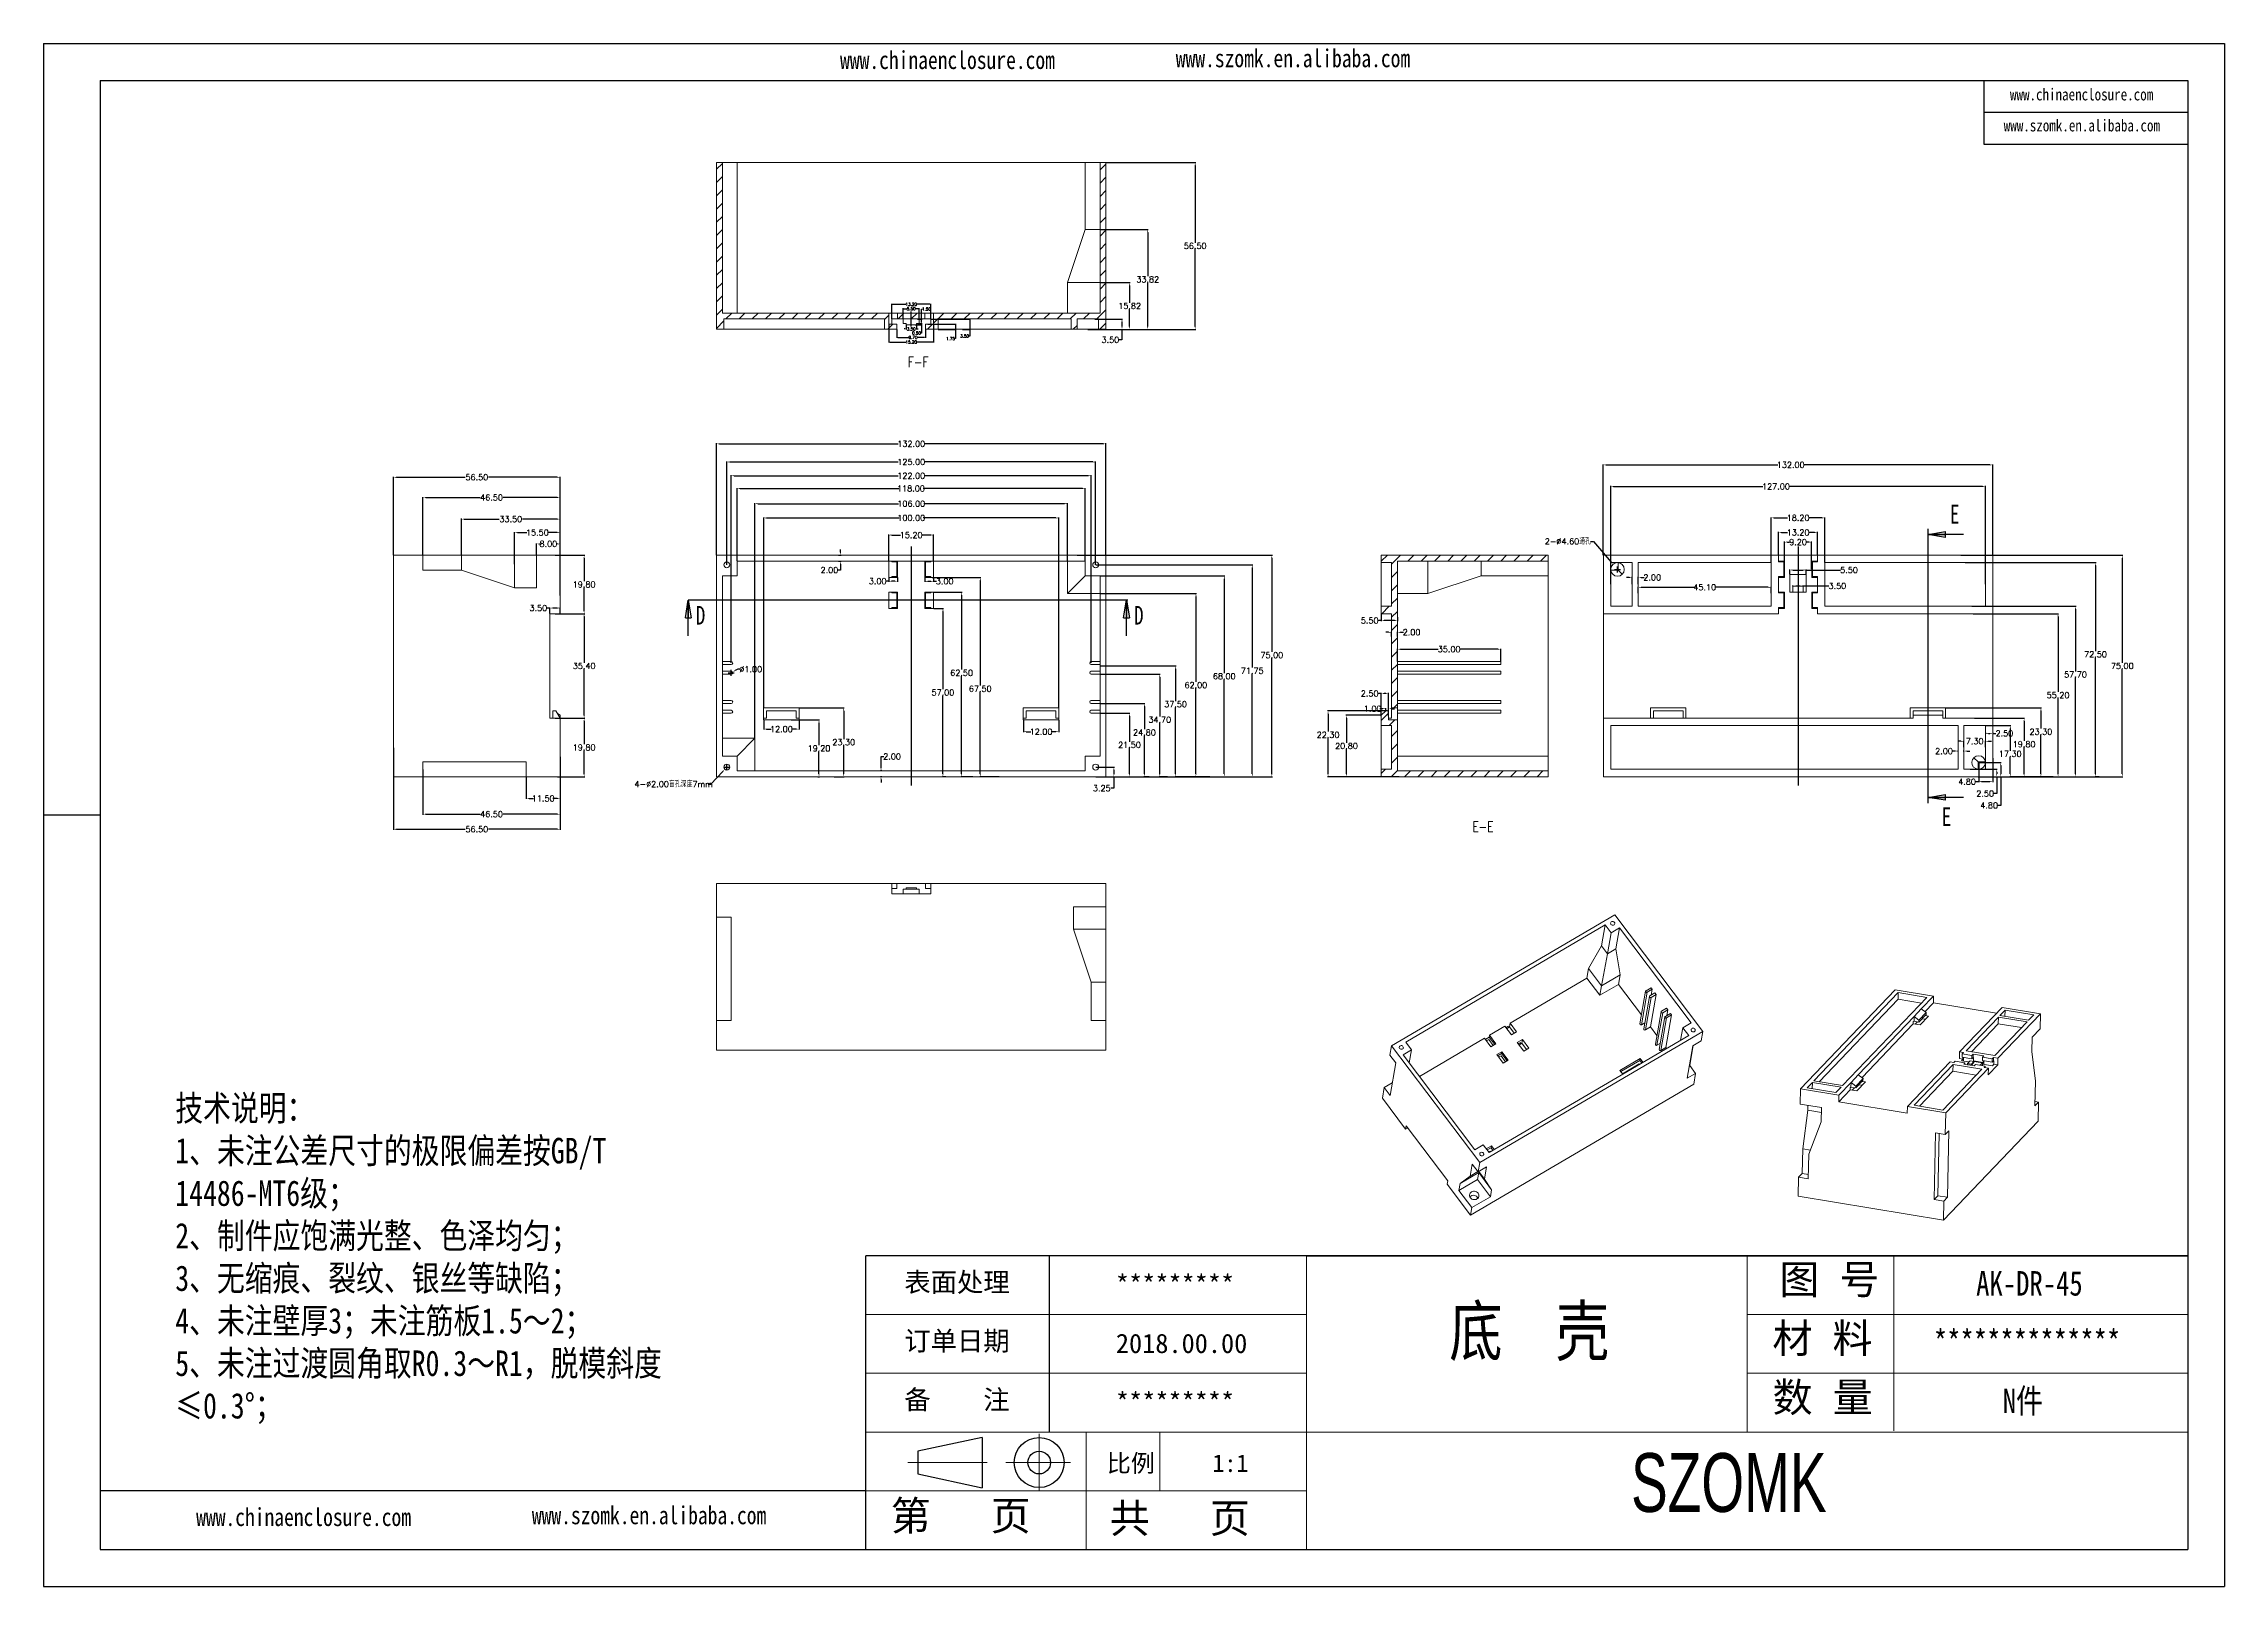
# Model space of a CAD drawing. Header units: inches. Extents: x 2858 to 4955, y 1126 to 1648.
# Drawn here: x 3682 to 4421, y 1126 to 1648 of the extents above; entities that cross this region are included whole.
import ezdxf

# ---------------------------------------------------------------- set-up
doc = ezdxf.new("R2010")
doc.units = ezdxf.units.IN
doc.header["$LTSCALE"] = 15
doc.linetypes.add('CENTER2', pattern=[28.575, 19.05, -3.175, 3.175, -3.175])
doc.layers.add('文字', color=81, linetype='Continuous')
for name, color, linetype, lineweight in [('粗实线', 7, 'Continuous', 30), ('细实线', 3, 'Continuous', 9), ('细点划线', 2, 'CENTER2', 9)]:
    doc.layers.add(name, color=color, linetype=linetype, lineweight=lineweight)
doc.styles.add('SLDTEXTSTYLE0', font='TXT', dxfattribs={"width": 0.75})
doc.styles.add('SLDTEXTSTYLE3', font='TXT', dxfattribs={"width": 0.75, "bigfont": 'bigfont'})
doc.styles.get("Standard").update_dxf_attribs({"font": 'txt', "bigfont": 'gbcbig.shx'})
doc.styles.add('宋体', font='', dxfattribs={"width": 0.8, "height": 3.5})
doc.styles.add('长仿宋', font='', dxfattribs={"width": 0.7, "height": 4})
doc.styles.get('宋体').set_extended_font_data('SimSun')
doc.styles.get('长仿宋').set_extended_font_data('SimSun')
doc.dimstyles.new('1.5', dxfattribs={"dimtxt": 1, "dimasz": 0.3, "dimexe": 0.18, "dimexo": 0.0625, "dimgap": 0.09, "dimtad": 0, "dimtih": 1, "dimtoh": 1, "dimzin": 0, "dimdsep": 46, "dimtxsty": 'Standard', "dimcen": 0, "dimadec": 0, "dimazin": 2, "dimtfac": 1, "dimtofl": 0, "dimtmove": 0, "dimatfit": 3, "dimfxl": 1, "dimtolj": 1, "dimtzin": 0, "dimarcsym": 0})
doc.dimstyles.new('2.5', dxfattribs={"dimtxt": 2, "dimasz": 1, "dimexe": 0.18, "dimexo": 0.0625, "dimgap": 0.09, "dimtad": 0, "dimtih": 1, "dimtoh": 1, "dimzin": 0, "dimdsep": 46, "dimtxsty": 'Standard', "dimcen": 1, "dimadec": 0, "dimazin": 2, "dimtfac": 1, "dimtofl": 0, "dimtmove": 0, "dimatfit": 3, "dimfxl": 1, "dimtolj": 1, "dimtzin": 0, "dimarcsym": 0})
pattern_1 = [(45, (2500.972, 1130.2477), (-2.245064, 2.245064), [])]
pattern_2 = [(45, (2622.2614, 911.406), (-2.245064, 2.245064), [])]

# ---------------------------------------------------------------- blocks, each defined once
blk = doc.blocks.new('_CLOSED')
at = {"color": 0, "linetype": 'ByBlock', "lineweight": -2}
for p, q in [((-1, 0.166667), (0, 0)), ((-1, 0.166667), (-1, -0.166667)), ((0, 0), (-1, -0.166667)), ((0, 0), (-1, 0))]:
    blk.add_line(p, q, dxfattribs=at)
blk = doc.blocks.new('*D293')
at = {"color": 0, "lineweight": -2}
for p, q in [((3910.32, 1474.97), (3910.32, 1512.83)), ((3911.32, 1512.65), (3971.89, 1512.65)), ((4041.32, 1512.65), (3980.74, 1512.65)), ((4042.32, 1474.97), (4042.32, 1512.83))]:
    blk.add_line(p, q, dxfattribs=at)
at = {"color": 0}
for points in [[(3911.32, 1512.81), (3911.32, 1512.48), (3910.32, 1512.65)], [(4041.32, 1512.81), (4041.32, 1512.48), (4042.32, 1512.65)]]:
    blk.add_solid(points, dxfattribs=at)
at = {"layer": 'Defpoints', "color": 0}
for p in [(4042.32, 1512.65), (3910.32, 1474.91), (4042.32, 1474.91)]:
    blk.add_point(p, dxfattribs=at)
at = {"color": 0, "insert": (3976.32, 1512.65), "char_height": 2, "attachment_point": 5}
blk.add_mtext('\\A1;132.00', dxfattribs=at)
blk = doc.blocks.new('*D294')
at = {"color": 0, "lineweight": -2}
for p, q in [((3913.82, 1471.72), (3913.82, 1506.68)), ((3914.82, 1506.5), (3971.89, 1506.5)), ((4037.82, 1506.5), (3980.74, 1506.5)), ((4038.82, 1471.72), (4038.82, 1506.68))]:
    blk.add_line(p, q, dxfattribs=at)
at = {"color": 0}
for points in [[(3914.82, 1506.67), (3914.82, 1506.33), (3913.82, 1506.5)], [(4037.82, 1506.67), (4037.82, 1506.33), (4038.82, 1506.5)]]:
    blk.add_solid(points, dxfattribs=at)
at = {"layer": 'Defpoints', "color": 0}
for p in [(4038.82, 1506.5), (3913.82, 1471.66), (4038.82, 1471.66)]:
    blk.add_point(p, dxfattribs=at)
at = {"color": 0, "insert": (3976.32, 1506.5), "char_height": 2, "attachment_point": 5}
blk.add_mtext('\\A1;125.00', dxfattribs=at)
blk = doc.blocks.new('*D295')
at = {"color": 0, "lineweight": -2}
for p, q in [((3917.32, 1472.97), (3917.32, 1497.68)), ((3918.32, 1497.5), (3972.14, 1497.5)), ((4034.32, 1497.5), (3980.32, 1497.5)), ((4035.32, 1472.97), (4035.32, 1497.68))]:
    blk.add_line(p, q, dxfattribs=at)
at = {"color": 0}
for points in [[(3918.32, 1497.67), (3918.32, 1497.33), (3917.32, 1497.5)], [(4034.32, 1497.67), (4034.32, 1497.33), (4035.32, 1497.5)]]:
    blk.add_solid(points, dxfattribs=at)
at = {"layer": 'Defpoints', "color": 0}
for p in [(4035.32, 1497.5), (3917.32, 1472.91), (4035.32, 1472.91)]:
    blk.add_point(p, dxfattribs=at)
at = {"color": 0, "insert": (3976.23, 1497.5), "char_height": 2, "attachment_point": 5}
blk.add_mtext('\\A1;118.00', dxfattribs=at)
blk = doc.blocks.new('*D296')
at = {"color": 0, "lineweight": -2}
for p, q in [((3915.32, 1438.47), (3915.32, 1502.02)), ((3916.32, 1501.84), (3971.89, 1501.84)), ((4036.32, 1501.84), (3980.74, 1501.84)), ((4037.32, 1438.47), (4037.32, 1502.02))]:
    blk.add_line(p, q, dxfattribs=at)
at = {"color": 0}
for points in [[(3916.32, 1502.01), (3916.32, 1501.68), (3915.32, 1501.84)], [(4036.32, 1502.01), (4036.32, 1501.68), (4037.32, 1501.84)]]:
    blk.add_solid(points, dxfattribs=at)
at = {"layer": 'Defpoints', "color": 0}
for p in [(4037.32, 1501.84), (3915.32, 1438.41), (4037.32, 1438.41)]:
    blk.add_point(p, dxfattribs=at)
at = {"color": 0, "insert": (3976.32, 1501.84), "char_height": 2, "attachment_point": 5}
blk.add_mtext('\\A1;122.00', dxfattribs=at)
blk = doc.blocks.new('*D297')
at = {"color": 0, "lineweight": -2}
for p, q in [((3926.32, 1423.27), (3926.32, 1487.72)), ((3927.32, 1487.54), (3972.23, 1487.54)), ((4025.32, 1487.54), (3980.41, 1487.54)), ((4026.32, 1423.27), (4026.32, 1487.72))]:
    blk.add_line(p, q, dxfattribs=at)
at = {"color": 0}
for points in [[(3927.32, 1487.71), (3927.32, 1487.37), (3926.32, 1487.54)], [(4025.32, 1487.71), (4025.32, 1487.37), (4026.32, 1487.54)]]:
    blk.add_solid(points, dxfattribs=at)
at = {"layer": 'Defpoints', "color": 0}
for p in [(4026.32, 1487.54), (3926.32, 1423.21), (4026.32, 1423.21)]:
    blk.add_point(p, dxfattribs=at)
at = {"color": 0, "insert": (3976.32, 1487.54), "char_height": 2, "attachment_point": 5}
blk.add_mtext('\\A1;100.00', dxfattribs=at)
blk = doc.blocks.new('*D298')
at = {"color": 0, "lineweight": -2}
for p, q in [((4014.32, 1419.05), (4014.32, 1414.97)), ((4026.32, 1419.05), (4026.32, 1414.97)), ((4015.32, 1415.15), (4016.89, 1415.15)), ((4025.32, 1415.15), (4023.74, 1415.15))]:
    blk.add_line(p, q, dxfattribs=at)
at = {"color": 0}
for points in [[(4015.32, 1415.31), (4015.32, 1414.98), (4014.32, 1415.15)], [(4025.32, 1415.31), (4025.32, 1414.98), (4026.32, 1415.15)]]:
    blk.add_solid(points, dxfattribs=at)
at = {"layer": 'Defpoints', "color": 0}
for p in [(4014.32, 1419.11), (4026.32, 1419.11), (4014.32, 1415.15)]:
    blk.add_point(p, dxfattribs=at)
at = {"color": 0, "insert": (4020.32, 1415.15), "char_height": 2, "attachment_point": 5}
blk.add_mtext('\\A1;12.00', dxfattribs=at)
blk = doc.blocks.new('*D299')
at = {"color": 0, "lineweight": -2}
for p, q in [((3926.32, 1419.05), (3926.32, 1415.84)), ((3938.32, 1419.05), (3938.32, 1415.84)), ((3927.32, 1416.02), (3928.89, 1416.02)), ((3937.32, 1416.02), (3935.74, 1416.02))]:
    blk.add_line(p, q, dxfattribs=at)
at = {"color": 0}
for points in [[(3927.32, 1416.18), (3927.32, 1415.85), (3926.32, 1416.02)], [(3937.32, 1416.18), (3937.32, 1415.85), (3938.32, 1416.02)]]:
    blk.add_solid(points, dxfattribs=at)
at = {"layer": 'Defpoints', "color": 0}
for p in [(3926.32, 1419.11), (3938.32, 1419.11), (3938.32, 1416.02)]:
    blk.add_point(p, dxfattribs=at)
at = {"color": 0, "insert": (3932.32, 1416.02), "char_height": 2, "attachment_point": 5}
blk.add_mtext('\\A1;12.00', dxfattribs=at)
blk = doc.blocks.new('*D300')
at = {"color": 0, "lineweight": -2}
for p, q in [((3968.72, 1472.97), (3968.72, 1481.93)), ((3969.72, 1481.75), (3972.73, 1481.75)), ((3982.92, 1481.75), (3979.91, 1481.75)), ((3983.92, 1472.97), (3983.92, 1481.93))]:
    blk.add_line(p, q, dxfattribs=at)
at = {"color": 0}
for points in [[(3969.72, 1481.92), (3969.72, 1481.58), (3968.72, 1481.75)], [(3982.92, 1481.92), (3982.92, 1481.58), (3983.92, 1481.75)]]:
    blk.add_solid(points, dxfattribs=at)
at = {"layer": 'Defpoints', "color": 0}
for p in [(3983.92, 1481.75), (3968.72, 1472.91), (3983.92, 1472.91)]:
    blk.add_point(p, dxfattribs=at)
at = {"color": 0, "insert": (3976.32, 1481.75), "char_height": 2, "attachment_point": 5}
blk.add_mtext('\\A1;15.20', dxfattribs=at)
blk = doc.blocks.new('*D301')
at = {"color": 0, "lineweight": -2}
for p, q in [((3980.92, 1467.35), (3980.92, 1465.9)), ((3981.92, 1466.08), (3982.92, 1466.08)), ((3983.92, 1467.35), (3983.92, 1465.9)), ((3983.92, 1466.08), (3984.92, 1466.08))]:
    blk.add_line(p, q, dxfattribs=at)
at = {"color": 0}
for points in [[(3981.92, 1466.25), (3981.92, 1465.91), (3980.92, 1466.08)], [(3982.92, 1466.25), (3982.92, 1465.91), (3983.92, 1466.08)]]:
    blk.add_solid(points, dxfattribs=at)
at = {"layer": 'Defpoints', "color": 0}
for p in [(3980.92, 1467.41), (3983.92, 1467.41), (3983.92, 1466.08)]:
    blk.add_point(p, dxfattribs=at)
at = {"color": 0, "insert": (3987.67, 1466.08), "char_height": 2, "attachment_point": 5}
blk.add_mtext('\\A1;3.00', dxfattribs=at)
blk = doc.blocks.new('*D302')
at = {"color": 0, "lineweight": -2}
for p, q in [((3968.72, 1466.12), (3967.72, 1466.12)), ((3968.72, 1467.35), (3968.72, 1465.94)), ((3970.72, 1466.12), (3969.72, 1466.12)), ((3971.72, 1467.35), (3971.72, 1465.94))]:
    blk.add_line(p, q, dxfattribs=at)
at = {"color": 0}
for points in [[(3969.72, 1466.29), (3969.72, 1465.96), (3968.72, 1466.12)], [(3970.72, 1466.29), (3970.72, 1465.96), (3971.72, 1466.12)]]:
    blk.add_solid(points, dxfattribs=at)
at = {"layer": 'Defpoints', "color": 0}
for p in [(3968.72, 1467.41), (3968.72, 1466.12), (3971.72, 1467.41)]:
    blk.add_point(p, dxfattribs=at)
at = {"color": 0, "insert": (3964.96, 1466.12), "char_height": 2, "attachment_point": 5}
blk.add_mtext('\\A1;3.00', dxfattribs=at)
blk = doc.blocks.new('*D303')
at = {"color": 0, "lineweight": -2}
for p, q in [((3914.32, 1435.11), (3916.32, 1435.11)), ((3915.32, 1434.11), (3915.32, 1436.11)), ((3917.51, 1436.31), (3916.63, 1435.83)), ((3918.51, 1436.31), (3917.51, 1436.31))]:
    blk.add_line(p, q, dxfattribs=at)
at = {"color": 0}
blk.add_solid([(3916.55, 1435.98), (3916.71, 1435.68), (3915.76, 1435.35)], dxfattribs=at)
at = {"layer": 'Defpoints', "color": 0}
for p in [(3914.88, 1434.87), (3915.76, 1435.35)]:
    blk.add_point(p, dxfattribs=at)
at = {"color": 0, "insert": (3921.93, 1436.31), "char_height": 2, "attachment_point": 5}
blk.add_mtext('\\A1;∅1.00', dxfattribs=at)
blk = doc.blocks.new('*D304')
at = {"color": 0, "lineweight": -2}
for p, q in [((4032.58, 1474.91), (4098.7, 1474.91)), ((4098.52, 1473.91), (4098.52, 1442.16)), ((4098.52, 1400.91), (4098.52, 1439.98)), ((4042.38, 1399.91), (4098.7, 1399.91))]:
    blk.add_line(p, q, dxfattribs=at)
at = {"color": 0}
for points in [[(4098.36, 1473.91), (4098.69, 1473.91), (4098.52, 1474.91)], [(4098.36, 1400.91), (4098.69, 1400.91), (4098.52, 1399.91)]]:
    blk.add_solid(points, dxfattribs=at)
at = {"layer": 'Defpoints', "color": 0}
for p in [(4032.52, 1474.91), (4098.52, 1474.91), (4042.32, 1399.91)]:
    blk.add_point(p, dxfattribs=at)
at = {"color": 0, "insert": (4098.52, 1441.07), "char_height": 2, "attachment_point": 5}
blk.add_mtext('\\A1;75.00', dxfattribs=at)
blk = doc.blocks.new('*D305')
at = {"color": 0, "lineweight": -2}
for p, q in [((3923.32, 1412.97), (3923.32, 1492.56)), ((3924.32, 1492.38), (3972.06, 1492.38)), ((4028.32, 1492.38), (3980.57, 1492.38)), ((4029.32, 1472.97), (4029.32, 1492.56))]:
    blk.add_line(p, q, dxfattribs=at)
at = {"color": 0}
for points in [[(3924.32, 1492.55), (3924.32, 1492.21), (3923.32, 1492.38)], [(4028.32, 1492.55), (4028.32, 1492.21), (4029.32, 1492.38)]]:
    blk.add_solid(points, dxfattribs=at)
at = {"layer": 'Defpoints', "color": 0}
for p in [(3923.32, 1492.38), (4029.32, 1472.91), (3923.32, 1412.91)]:
    blk.add_point(p, dxfattribs=at)
at = {"color": 0, "insert": (3976.32, 1492.38), "char_height": 2, "attachment_point": 5}
blk.add_mtext('\\A1;106.00', dxfattribs=at)
blk = doc.blocks.new('*D306')
at = {"color": 0, "lineweight": -2}
for p, q in [((4038.88, 1403.16), (4045.18, 1403.16)), ((4038.88, 1399.91), (4045.18, 1399.91)), ((4045, 1402.16), (4045, 1400.91)), ((4045, 1399.91), (4045, 1395.98)), ((4045, 1395.98), (4044, 1395.98))]:
    blk.add_line(p, q, dxfattribs=at)
at = {"color": 0}
for points in [[(4044.83, 1402.16), (4045.17, 1402.16), (4045, 1403.16)], [(4044.83, 1400.91), (4045.17, 1400.91), (4045, 1399.91)]]:
    blk.add_solid(points, dxfattribs=at)
at = {"layer": 'Defpoints', "color": 0}
for p in [(4038.82, 1403.16), (4038.82, 1399.91), (4045, 1399.91)]:
    blk.add_point(p, dxfattribs=at)
at = {"color": 0, "insert": (4040.91, 1395.98), "char_height": 2, "attachment_point": 5}
blk.add_mtext('\\A1;3.25', dxfattribs=at)
blk = doc.blocks.new('*D307')
at = {"color": 0, "lineweight": -2}
for p, q in [((4040.38, 1421.41), (4050.46, 1421.41)), ((4050.28, 1420.41), (4050.28, 1411.75)), ((4050.28, 1400.91), (4050.28, 1409.57)), ((4049.85, 1399.91), (4050.46, 1399.91))]:
    blk.add_line(p, q, dxfattribs=at)
at = {"color": 0}
for points in [[(4050.11, 1420.41), (4050.44, 1420.41), (4050.28, 1421.41)], [(4050.11, 1400.91), (4050.44, 1400.91), (4050.28, 1399.91)]]:
    blk.add_solid(points, dxfattribs=at)
at = {"layer": 'Defpoints', "color": 0}
for p in [(4040.32, 1421.41), (4050.28, 1421.41), (4049.78, 1399.91)]:
    blk.add_point(p, dxfattribs=at)
at = {"color": 0, "insert": (4050.28, 1410.66), "char_height": 2, "attachment_point": 5}
blk.add_mtext('\\A1;21.50', dxfattribs=at)
blk = doc.blocks.new('*D308')
at = {"color": 0, "lineweight": -2}
for p, q in [((4040.38, 1424.71), (4055.53, 1424.71)), ((4055.35, 1423.71), (4055.35, 1415.96)), ((4055.35, 1400.91), (4055.35, 1413.78)), ((4056.92, 1399.91), (4055.17, 1399.91))]:
    blk.add_line(p, q, dxfattribs=at)
at = {"color": 0}
for points in [[(4055.19, 1423.71), (4055.52, 1423.71), (4055.35, 1424.71)], [(4055.19, 1400.91), (4055.52, 1400.91), (4055.35, 1399.91)]]:
    blk.add_solid(points, dxfattribs=at)
at = {"layer": 'Defpoints', "color": 0}
for p in [(4040.32, 1424.71), (4055.35, 1424.71), (4056.98, 1399.91)]:
    blk.add_point(p, dxfattribs=at)
at = {"color": 0, "insert": (4055.35, 1414.87), "char_height": 2, "attachment_point": 5}
blk.add_mtext('\\A1;24.80', dxfattribs=at)
blk = doc.blocks.new('*D309')
at = {"color": 0, "lineweight": -2}
for p, q in [((4040.38, 1434.61), (4060.73, 1434.61)), ((4060.55, 1433.61), (4060.55, 1420.3)), ((4060.55, 1400.91), (4060.55, 1418.12)), ((4063.13, 1399.91), (4060.37, 1399.91))]:
    blk.add_line(p, q, dxfattribs=at)
at = {"color": 0}
for points in [[(4060.38, 1433.61), (4060.72, 1433.61), (4060.55, 1434.61)], [(4060.38, 1400.91), (4060.72, 1400.91), (4060.55, 1399.91)]]:
    blk.add_solid(points, dxfattribs=at)
at = {"layer": 'Defpoints', "color": 0}
for p in [(4040.32, 1434.61), (4060.55, 1434.61), (4063.2, 1399.91)]:
    blk.add_point(p, dxfattribs=at)
at = {"color": 0, "insert": (4060.55, 1419.21), "char_height": 2, "attachment_point": 5}
blk.add_mtext('\\A1;34.70', dxfattribs=at)
blk = doc.blocks.new('*D310')
at = {"color": 0, "lineweight": -2}
for p, q in [((4040.38, 1437.41), (4066.1, 1437.41)), ((4065.92, 1436.41), (4065.92, 1425.54)), ((4065.92, 1400.91), (4065.92, 1423.36)), ((4077.53, 1399.91), (4065.74, 1399.91))]:
    blk.add_line(p, q, dxfattribs=at)
at = {"color": 0}
for points in [[(4065.76, 1436.41), (4066.09, 1436.41), (4065.92, 1437.41)], [(4065.76, 1400.91), (4066.09, 1400.91), (4065.92, 1399.91)]]:
    blk.add_solid(points, dxfattribs=at)
at = {"layer": 'Defpoints', "color": 0}
for p in [(4040.32, 1437.41), (4065.92, 1437.41), (4077.59, 1399.91)]:
    blk.add_point(p, dxfattribs=at)
at = {"color": 0, "insert": (4065.92, 1424.45), "char_height": 2, "attachment_point": 5}
blk.add_mtext('\\A1;37.50', dxfattribs=at)
blk = doc.blocks.new('*D311')
at = {"color": 0, "lineweight": -2}
for p, q in [((4040.38, 1461.91), (4072.98, 1461.91)), ((4072.8, 1460.91), (4072.8, 1432)), ((4072.8, 1400.91), (4072.8, 1429.82)), ((4071.7, 1399.91), (4072.98, 1399.91))]:
    blk.add_line(p, q, dxfattribs=at)
at = {"color": 0}
for points in [[(4072.64, 1460.91), (4072.97, 1460.91), (4072.8, 1461.91)], [(4072.64, 1400.91), (4072.97, 1400.91), (4072.8, 1399.91)]]:
    blk.add_solid(points, dxfattribs=at)
at = {"layer": 'Defpoints', "color": 0}
for p in [(4040.32, 1461.91), (4072.8, 1461.91), (4071.64, 1399.91)]:
    blk.add_point(p, dxfattribs=at)
at = {"color": 0, "insert": (4072.8, 1430.91), "char_height": 2, "attachment_point": 5}
blk.add_mtext('\\A1;62.00', dxfattribs=at)
blk = doc.blocks.new('*D312')
at = {"color": 0, "lineweight": -2}
for p, q in [((4040.38, 1467.91), (4082.6, 1467.91)), ((4082.42, 1466.91), (4082.42, 1435)), ((4082.42, 1400.91), (4082.42, 1432.82)), ((4077.66, 1399.91), (4082.6, 1399.91))]:
    blk.add_line(p, q, dxfattribs=at)
at = {"color": 0}
for points in [[(4082.26, 1466.91), (4082.59, 1466.91), (4082.42, 1467.91)], [(4082.26, 1400.91), (4082.59, 1400.91), (4082.42, 1399.91)]]:
    blk.add_solid(points, dxfattribs=at)
at = {"layer": 'Defpoints', "color": 0}
for p in [(4040.32, 1467.91), (4077.59, 1399.91), (4082.42, 1399.91)]:
    blk.add_point(p, dxfattribs=at)
at = {"color": 0, "insert": (4082.42, 1433.91), "char_height": 2, "attachment_point": 5}
blk.add_mtext('\\A1;68.00', dxfattribs=at)
blk = doc.blocks.new('*D313')
at = {"color": 0, "lineweight": -2}
for p, q in [((4038.88, 1471.66), (4092.08, 1471.66)), ((4091.9, 1470.66), (4091.9, 1436.88)), ((4091.9, 1400.91), (4091.9, 1434.7)), ((4087.96, 1399.91), (4092.08, 1399.91))]:
    blk.add_line(p, q, dxfattribs=at)
at = {"color": 0}
for points in [[(4091.73, 1470.66), (4092.06, 1470.66), (4091.9, 1471.66)], [(4091.73, 1400.91), (4092.06, 1400.91), (4091.9, 1399.91)]]:
    blk.add_solid(points, dxfattribs=at)
at = {"layer": 'Defpoints', "color": 0}
for p in [(4038.82, 1471.66), (4091.9, 1471.66), (4087.89, 1399.91)]:
    blk.add_point(p, dxfattribs=at)
at = {"color": 0, "insert": (4091.9, 1435.79), "char_height": 2, "attachment_point": 5}
blk.add_mtext('\\A1;71.75', dxfattribs=at)
blk = doc.blocks.new('*D314')
at = {"color": 0, "lineweight": -2}
for p, q in [((3935.64, 1419.11), (3945.25, 1419.11)), ((3945.07, 1418.11), (3945.07, 1410.6)), ((3945.07, 1400.91), (3945.07, 1408.42)), ((3944.65, 1399.91), (3945.25, 1399.91))]:
    blk.add_line(p, q, dxfattribs=at)
at = {"color": 0}
for points in [[(3944.91, 1418.11), (3945.24, 1418.11), (3945.07, 1419.11)], [(3944.91, 1400.91), (3945.24, 1400.91), (3945.07, 1399.91)]]:
    blk.add_solid(points, dxfattribs=at)
at = {"layer": 'Defpoints', "color": 0}
for p in [(3935.57, 1419.11), (3945.07, 1419.11), (3944.59, 1399.91)]:
    blk.add_point(p, dxfattribs=at)
at = {"color": 0, "insert": (3945.07, 1409.51), "char_height": 2, "attachment_point": 5}
blk.add_mtext('\\A1;19.20', dxfattribs=at)
blk = doc.blocks.new('*D315')
at = {"color": 0, "lineweight": -2}
for p, q in [((3938.38, 1423.21), (3953.62, 1423.21)), ((3953.44, 1422.21), (3953.44, 1412.65)), ((3953.44, 1400.91), (3953.44, 1410.47)), ((3950.22, 1399.91), (3953.62, 1399.91))]:
    blk.add_line(p, q, dxfattribs=at)
at = {"color": 0}
for points in [[(3953.27, 1422.21), (3953.6, 1422.21), (3953.44, 1423.21)], [(3953.27, 1400.91), (3953.6, 1400.91), (3953.44, 1399.91)]]:
    blk.add_solid(points, dxfattribs=at)
at = {"layer": 'Defpoints', "color": 0}
for p in [(3938.32, 1423.21), (3953.44, 1423.21), (3950.16, 1399.91)]:
    blk.add_point(p, dxfattribs=at)
at = {"color": 0, "insert": (3953.44, 1411.56), "char_height": 2, "attachment_point": 5}
blk.add_mtext('\\A1;23.30', dxfattribs=at)
blk = doc.blocks.new('*D316')
at = {"color": 0, "lineweight": -2}
for p, q in [((3983.98, 1456.91), (3987.25, 1456.91)), ((3987.07, 1455.91), (3987.07, 1429.5)), ((3987.07, 1400.91), (3987.07, 1427.32)), ((3988.07, 1399.91), (3986.89, 1399.91))]:
    blk.add_line(p, q, dxfattribs=at)
at = {"color": 0}
for points in [[(3986.91, 1455.91), (3987.24, 1455.91), (3987.07, 1456.91)], [(3986.91, 1400.91), (3987.24, 1400.91), (3987.07, 1399.91)]]:
    blk.add_solid(points, dxfattribs=at)
at = {"layer": 'Defpoints', "color": 0}
for p in [(3983.92, 1456.91), (3987.07, 1456.91), (3988.14, 1399.91)]:
    blk.add_point(p, dxfattribs=at)
at = {"color": 0, "insert": (3987.07, 1428.41), "char_height": 2, "attachment_point": 5}
blk.add_mtext('\\A1;57.00', dxfattribs=at)
blk = doc.blocks.new('*D317')
at = {"color": 0, "lineweight": -2}
for p, q in [((3983.98, 1462.41), (3993.59, 1462.41)), ((3993.41, 1461.41), (3993.41, 1436.16)), ((3993.41, 1400.91), (3993.41, 1433.98)), ((3997.17, 1399.91), (3993.23, 1399.91))]:
    blk.add_line(p, q, dxfattribs=at)
at = {"color": 0}
for points in [[(3993.24, 1461.41), (3993.57, 1461.41), (3993.41, 1462.41)], [(3993.24, 1400.91), (3993.57, 1400.91), (3993.41, 1399.91)]]:
    blk.add_solid(points, dxfattribs=at)
at = {"layer": 'Defpoints', "color": 0}
for p in [(3983.92, 1462.41), (3993.41, 1399.91), (3997.23, 1399.91)]:
    blk.add_point(p, dxfattribs=at)
at = {"color": 0, "insert": (3993.41, 1435.07), "char_height": 2, "attachment_point": 5}
blk.add_mtext('\\A1;62.50', dxfattribs=at)
blk = doc.blocks.new('*D318')
at = {"color": 0, "lineweight": -2}
for p, q in [((3983.43, 1467.41), (3999.9, 1467.41)), ((3999.72, 1466.41), (3999.72, 1430.78)), ((3999.72, 1400.91), (3999.72, 1428.6)), ((4006.13, 1399.91), (3999.54, 1399.91))]:
    blk.add_line(p, q, dxfattribs=at)
at = {"color": 0}
for points in [[(3999.55, 1466.41), (3999.88, 1466.41), (3999.72, 1467.41)], [(3999.55, 1400.91), (3999.88, 1400.91), (3999.72, 1399.91)]]:
    blk.add_solid(points, dxfattribs=at)
at = {"layer": 'Defpoints', "color": 0}
for p in [(3983.37, 1467.41), (3999.72, 1467.41), (4006.2, 1399.91)]:
    blk.add_point(p, dxfattribs=at)
at = {"color": 0, "insert": (3999.72, 1429.69), "char_height": 2, "attachment_point": 5}
blk.add_mtext('\\A1;67.50', dxfattribs=at)
blk = doc.blocks.new('*D319')
at = {"color": 0, "lineweight": -2}
for p, q in [((3966.09, 1402.91), (3966.09, 1406.74)), ((3966.09, 1406.74), (3967.09, 1406.74)), ((3966.39, 1401.91), (3965.91, 1401.91)), ((3966.39, 1399.91), (3965.91, 1399.91)), ((3966.09, 1398.91), (3966.09, 1397.91))]:
    blk.add_line(p, q, dxfattribs=at)
at = {"color": 0}
for points in [[(3965.92, 1402.91), (3966.25, 1402.91), (3966.09, 1401.91)], [(3965.92, 1398.91), (3966.25, 1398.91), (3966.09, 1399.91)]]:
    blk.add_solid(points, dxfattribs=at)
at = {"layer": 'Defpoints', "color": 0}
for p in [(3966.09, 1401.91), (3966.46, 1401.91), (3966.46, 1399.91)]:
    blk.add_point(p, dxfattribs=at)
at = {"color": 0, "insert": (3969.84, 1406.74), "char_height": 2, "attachment_point": 5}
blk.add_mtext('\\A1;2.00', dxfattribs=at)
blk = doc.blocks.new('*D320')
at = {"color": 0, "lineweight": -2}
for p, q in [((3951.66, 1474.91), (3952.56, 1474.91)), ((3951.66, 1472.91), (3952.56, 1472.91)), ((3952.38, 1475.91), (3952.38, 1476.91)), ((3952.38, 1471.91), (3952.38, 1469.91)), ((3952.38, 1469.91), (3951.38, 1469.91))]:
    blk.add_line(p, q, dxfattribs=at)
at = {"color": 0}
for points in [[(3952.21, 1475.91), (3952.54, 1475.91), (3952.38, 1474.91)], [(3952.21, 1471.91), (3952.54, 1471.91), (3952.38, 1472.91)]]:
    blk.add_solid(points, dxfattribs=at)
at = {"layer": 'Defpoints', "color": 0}
for p in [(3951.6, 1474.91), (3951.6, 1472.91), (3952.38, 1472.91)]:
    blk.add_point(p, dxfattribs=at)
at = {"color": 0, "insert": (3948.62, 1469.91), "char_height": 2, "attachment_point": 5}
blk.add_mtext('\\A1;2.00', dxfattribs=at)
blk = doc.blocks.new('*D321')
at = {"color": 0, "lineweight": -2}
for p, q in [((4042.38, 1607.93), (4072.74, 1607.93)), ((4072.56, 1606.93), (4072.56, 1580.77)), ((4072.56, 1552.43), (4072.56, 1578.59)), ((4042.38, 1551.43), (4072.74, 1551.43))]:
    blk.add_line(p, q, dxfattribs=at)
at = {"color": 0}
for points in [[(4072.39, 1606.93), (4072.72, 1606.93), (4072.56, 1607.93)], [(4072.39, 1552.43), (4072.72, 1552.43), (4072.56, 1551.43)]]:
    blk.add_solid(points, dxfattribs=at)
at = {"layer": 'Defpoints', "color": 0}
for p in [(4042.32, 1607.93), (4072.56, 1607.93), (4042.32, 1551.43)]:
    blk.add_point(p, dxfattribs=at)
at = {"color": 0, "insert": (4072.56, 1579.68), "char_height": 2, "attachment_point": 5}
blk.add_mtext('\\A1;56.50', dxfattribs=at)
blk = doc.blocks.new('*D322')
at = {"color": 0, "lineweight": -2}
for p, q in [((4040.38, 1567.26), (4050.53, 1567.26)), ((4050.35, 1566.26), (4050.35, 1560.44)), ((4050.35, 1552.43), (4050.35, 1558.26)), ((4036.23, 1551.43), (4050.53, 1551.43))]:
    blk.add_line(p, q, dxfattribs=at)
at = {"color": 0}
for points in [[(4050.18, 1566.26), (4050.51, 1566.26), (4050.35, 1567.26)], [(4050.18, 1552.43), (4050.51, 1552.43), (4050.35, 1551.43)]]:
    blk.add_solid(points, dxfattribs=at)
at = {"layer": 'Defpoints', "color": 0}
for p in [(4040.32, 1567.26), (4050.35, 1567.26), (4036.17, 1551.43)]:
    blk.add_point(p, dxfattribs=at)
at = {"color": 0, "insert": (4050.35, 1559.35), "char_height": 2, "attachment_point": 5}
blk.add_mtext('\\A1;15.82', dxfattribs=at)
blk = doc.blocks.new('*D323')
at = {"color": 0, "lineweight": -2}
for p, q in [((4038.6, 1554.93), (4047.93, 1554.93)), ((4047.75, 1553.93), (4047.75, 1552.43)), ((4038.6, 1551.43), (4047.93, 1551.43)), ((4047.75, 1547.86), (4046.75, 1547.86)), ((4047.75, 1551.43), (4047.75, 1547.86))]:
    blk.add_line(p, q, dxfattribs=at)
at = {"color": 0}
for points in [[(4047.58, 1553.93), (4047.91, 1553.93), (4047.75, 1554.93)], [(4047.58, 1552.43), (4047.91, 1552.43), (4047.75, 1551.43)]]:
    blk.add_solid(points, dxfattribs=at)
at = {"layer": 'Defpoints', "color": 0}
for p in [(4038.54, 1554.93), (4047.75, 1554.93), (4038.54, 1551.43)]:
    blk.add_point(p, dxfattribs=at)
at = {"color": 0, "insert": (4043.82, 1547.86), "char_height": 2, "attachment_point": 5}
blk.add_mtext('\\A1;3.50', dxfattribs=at)
blk = doc.blocks.new('*D324')
at = {"color": 0, "lineweight": -2}
for p, q in [((4040.38, 1585.26), (4056.65, 1585.26)), ((4056.47, 1584.26), (4056.47, 1569.44)), ((4056.47, 1552.43), (4056.47, 1567.26)), ((4054.08, 1551.43), (4056.65, 1551.43))]:
    blk.add_line(p, q, dxfattribs=at)
at = {"color": 0}
for points in [[(4056.3, 1584.26), (4056.64, 1584.26), (4056.47, 1585.26)], [(4056.3, 1552.43), (4056.64, 1552.43), (4056.47, 1551.43)]]:
    blk.add_solid(points, dxfattribs=at)
at = {"layer": 'Defpoints', "color": 0}
for p in [(4040.32, 1585.26), (4056.47, 1585.26), (4054.01, 1551.43)]:
    blk.add_point(p, dxfattribs=at)
at = {"color": 0, "insert": (4056.47, 1568.35), "char_height": 2, "attachment_point": 5}
blk.add_mtext('\\A1;33.82', dxfattribs=at)
blk = doc.blocks.new('*D325')
at = {"color": 0, "lineweight": -2}
for p, q in [((3913.82, 1402.16), (3913.82, 1404.16)), ((3907.47, 1397.36), (3908.47, 1397.36)), ((3908.47, 1397.36), (3912.46, 1401.69)), ((3912.82, 1403.16), (3914.82, 1403.16))]:
    blk.add_line(p, q, dxfattribs=at)
at = {"color": 0}
blk.add_solid([(3912.34, 1401.8), (3912.58, 1401.58), (3913.14, 1402.43)], dxfattribs=at)
at = {"layer": 'Defpoints', "color": 0}
for p in [(3913.14, 1402.43), (3914.5, 1403.9)]:
    blk.add_point(p, dxfattribs=at)
at = {"color": 0, "insert": (3895.8, 1397.36), "char_height": 2, "attachment_point": 5}
blk.add_mtext('\\A1;4-∅2.00盲孔深度7mm', dxfattribs=at)
blk = doc.blocks.new('*D326')
at = {"color": 0, "lineweight": -2}
for p, q in [((3800.87, 1474.97), (3800.87, 1501.52)), ((3801.87, 1501.34), (3825.2, 1501.34)), ((3856.37, 1501.34), (3833.05, 1501.34)), ((3857.37, 1474.97), (3857.37, 1501.52))]:
    blk.add_line(p, q, dxfattribs=at)
at = {"color": 0}
for points in [[(3801.87, 1501.5), (3801.87, 1501.17), (3800.87, 1501.34)], [(3856.37, 1501.5), (3856.37, 1501.17), (3857.37, 1501.34)]]:
    blk.add_solid(points, dxfattribs=at)
at = {"layer": 'Defpoints', "color": 0}
for p in [(3800.87, 1501.34), (3800.87, 1474.91), (3857.37, 1474.91)]:
    blk.add_point(p, dxfattribs=at)
at = {"color": 0, "insert": (3829.12, 1501.34), "char_height": 2, "attachment_point": 5}
blk.add_mtext('\\A1;56.50', dxfattribs=at)
blk = doc.blocks.new('*D327')
at = {"color": 0, "lineweight": -2}
for p, q in [((3853.87, 1457.03), (3852.87, 1457.03)), ((3853.87, 1455.17), (3853.87, 1457.21)), ((3856.37, 1457.03), (3854.87, 1457.03)), ((3857.37, 1455.17), (3857.37, 1457.21))]:
    blk.add_line(p, q, dxfattribs=at)
at = {"color": 0}
for points in [[(3854.87, 1457.19), (3854.87, 1456.86), (3853.87, 1457.03)], [(3856.37, 1457.19), (3856.37, 1456.86), (3857.37, 1457.03)]]:
    blk.add_solid(points, dxfattribs=at)
at = {"layer": 'Defpoints', "color": 0}
for p in [(3853.87, 1457.03), (3853.87, 1455.11), (3857.37, 1455.11)]:
    blk.add_point(p, dxfattribs=at)
at = {"color": 0, "insert": (3849.95, 1457.03), "char_height": 2, "attachment_point": 5}
blk.add_mtext('\\A1;3.50', dxfattribs=at)
blk = doc.blocks.new('*D328')
at = {"color": 0, "lineweight": -2}
for p, q in [((3849.37, 1474.97), (3849.37, 1478.92)), ((3850.37, 1478.74), (3850.62, 1478.74)), ((3856.37, 1478.74), (3856.13, 1478.74)), ((3857.37, 1469.15), (3857.37, 1478.92))]:
    blk.add_line(p, q, dxfattribs=at)
at = {"color": 0}
for points in [[(3850.37, 1478.91), (3850.37, 1478.57), (3849.37, 1478.74)], [(3856.37, 1478.91), (3856.37, 1478.57), (3857.37, 1478.74)]]:
    blk.add_solid(points, dxfattribs=at)
at = {"layer": 'Defpoints', "color": 0}
for p in [(3849.37, 1478.74), (3849.37, 1474.91), (3857.37, 1469.08)]:
    blk.add_point(p, dxfattribs=at)
at = {"color": 0, "insert": (3853.37, 1478.74), "char_height": 2, "attachment_point": 5}
blk.add_mtext('\\A1;8.00', dxfattribs=at)
blk = doc.blocks.new('*D329')
at = {"color": 0, "lineweight": -2}
for p, q in [((3841.87, 1471.86), (3841.87, 1482.75)), ((3842.87, 1482.57), (3846.03, 1482.57)), ((3856.37, 1482.57), (3853.21, 1482.57)), ((3857.37, 1465.07), (3857.37, 1482.75))]:
    blk.add_line(p, q, dxfattribs=at)
at = {"color": 0}
for points in [[(3842.87, 1482.74), (3842.87, 1482.4), (3841.87, 1482.57)], [(3856.37, 1482.74), (3856.37, 1482.4), (3857.37, 1482.57)]]:
    blk.add_solid(points, dxfattribs=at)
at = {"layer": 'Defpoints', "color": 0}
for p in [(3841.87, 1482.57), (3841.87, 1471.8), (3857.37, 1465.01)]:
    blk.add_point(p, dxfattribs=at)
at = {"color": 0, "insert": (3849.62, 1482.57), "char_height": 2, "attachment_point": 5}
blk.add_mtext('\\A1;15.50', dxfattribs=at)
blk = doc.blocks.new('*D330')
at = {"color": 0, "lineweight": -2}
for p, q in [((3823.87, 1474.97), (3823.87, 1487.32)), ((3824.87, 1487.14), (3836.7, 1487.14)), ((3856.37, 1487.14), (3844.55, 1487.14)), ((3857.37, 1461.25), (3857.37, 1487.32))]:
    blk.add_line(p, q, dxfattribs=at)
at = {"color": 0}
for points in [[(3824.87, 1487.31), (3824.87, 1486.98), (3823.87, 1487.14)], [(3856.37, 1487.31), (3856.37, 1486.98), (3857.37, 1487.14)]]:
    blk.add_solid(points, dxfattribs=at)
at = {"layer": 'Defpoints', "color": 0}
for p in [(3823.87, 1487.14), (3823.87, 1474.91), (3857.37, 1461.19)]:
    blk.add_point(p, dxfattribs=at)
at = {"color": 0, "insert": (3840.62, 1487.14), "char_height": 2, "attachment_point": 5}
blk.add_mtext('\\A1;33.50', dxfattribs=at)
blk = doc.blocks.new('*D331')
at = {"color": 0, "lineweight": -2}
for p, q in [((3810.87, 1474.97), (3810.87, 1494.64)), ((3811.87, 1494.46), (3830.2, 1494.46)), ((3856.37, 1494.46), (3838.05, 1494.46)), ((3857.37, 1465.07), (3857.37, 1494.64))]:
    blk.add_line(p, q, dxfattribs=at)
at = {"color": 0}
for points in [[(3811.87, 1494.63), (3811.87, 1494.3), (3810.87, 1494.46)], [(3856.37, 1494.63), (3856.37, 1494.3), (3857.37, 1494.46)]]:
    blk.add_solid(points, dxfattribs=at)
at = {"layer": 'Defpoints', "color": 0}
for p in [(3810.87, 1494.46), (3810.87, 1474.91), (3857.37, 1465.01)]:
    blk.add_point(p, dxfattribs=at)
at = {"color": 0, "insert": (3834.12, 1494.46), "char_height": 2, "attachment_point": 5}
blk.add_mtext('\\A1;46.50', dxfattribs=at)
blk = doc.blocks.new('*D332')
at = {"color": 0, "lineweight": -2}
for p, q in [((3845.87, 1399.85), (3845.87, 1392.36)), ((3857.37, 1399.85), (3857.37, 1392.36)), ((3846.87, 1392.54), (3848.37, 1392.54)), ((3856.37, 1392.54), (3854.88, 1392.54))]:
    blk.add_line(p, q, dxfattribs=at)
at = {"color": 0}
for points in [[(3846.87, 1392.71), (3846.87, 1392.37), (3845.87, 1392.54)], [(3856.37, 1392.71), (3856.37, 1392.37), (3857.37, 1392.54)]]:
    blk.add_solid(points, dxfattribs=at)
at = {"layer": 'Defpoints', "color": 0}
for p in [(3845.87, 1399.91), (3857.37, 1399.91), (3845.87, 1392.54)]:
    blk.add_point(p, dxfattribs=at)
at = {"color": 0, "insert": (3851.62, 1392.54), "char_height": 2, "attachment_point": 5}
blk.add_mtext('\\A1;11.50', dxfattribs=at)
blk = doc.blocks.new('*D333')
at = {"color": 0, "lineweight": -2}
for p, q in [((3810.87, 1402.31), (3810.87, 1387.03)), ((3857.37, 1402.31), (3857.37, 1387.03)), ((3811.87, 1387.21), (3830.2, 1387.21)), ((3856.37, 1387.21), (3838.05, 1387.21))]:
    blk.add_line(p, q, dxfattribs=at)
at = {"color": 0}
for points in [[(3811.87, 1387.37), (3811.87, 1387.04), (3810.87, 1387.21)], [(3856.37, 1387.37), (3856.37, 1387.04), (3857.37, 1387.21)]]:
    blk.add_solid(points, dxfattribs=at)
at = {"layer": 'Defpoints', "color": 0}
for p in [(3810.87, 1402.37), (3857.37, 1402.37), (3810.87, 1387.21)]:
    blk.add_point(p, dxfattribs=at)
at = {"color": 0, "insert": (3834.12, 1387.21), "char_height": 2, "attachment_point": 5}
blk.add_mtext('\\A1;46.50', dxfattribs=at)
blk = doc.blocks.new('*D334')
at = {"color": 0, "lineweight": -2}
for p, q in [((3800.87, 1409.64), (3800.87, 1381.93)), ((3857.37, 1406.68), (3857.37, 1381.93)), ((3801.87, 1382.11), (3825.2, 1382.11)), ((3856.37, 1382.11), (3833.05, 1382.11))]:
    blk.add_line(p, q, dxfattribs=at)
at = {"color": 0}
for points in [[(3801.87, 1382.28), (3801.87, 1381.95), (3800.87, 1382.11)], [(3856.37, 1382.28), (3856.37, 1381.95), (3857.37, 1382.11)]]:
    blk.add_solid(points, dxfattribs=at)
at = {"layer": 'Defpoints', "color": 0}
for p in [(3800.87, 1409.7), (3857.37, 1406.74), (3800.87, 1382.11)]:
    blk.add_point(p, dxfattribs=at)
at = {"color": 0, "insert": (3829.12, 1382.11), "char_height": 2, "attachment_point": 5}
blk.add_mtext('\\A1;56.50', dxfattribs=at)
blk = doc.blocks.new('*D335')
at = {"color": 0, "lineweight": -2}
for p, q in [((4141.12, 1438.97), (4141.12, 1443.27)), ((4142.12, 1443.09), (4154.87, 1443.09)), ((4175.12, 1443.09), (4162.38, 1443.09)), ((4176.12, 1438.97), (4176.12, 1443.27))]:
    blk.add_line(p, q, dxfattribs=at)
at = {"color": 0}
for points in [[(4142.12, 1443.26), (4142.12, 1442.93), (4141.12, 1443.09)], [(4175.12, 1443.26), (4175.12, 1442.93), (4176.12, 1443.09)]]:
    blk.add_solid(points, dxfattribs=at)
at = {"layer": 'Defpoints', "color": 0}
for p in [(4176.12, 1443.09), (4141.12, 1438.91), (4176.12, 1438.91)]:
    blk.add_point(p, dxfattribs=at)
at = {"color": 0, "insert": (4158.62, 1443.09), "char_height": 2, "attachment_point": 5}
blk.add_mtext('\\A1;35.00', dxfattribs=at)
blk = doc.blocks.new('*D336')
at = {"color": 0, "lineweight": -2}
for p, q in [((4138.12, 1448.82), (4137.12, 1448.82)), ((4139.12, 1447.41), (4139.12, 1449)), ((4141.12, 1447.41), (4141.12, 1449)), ((4142.12, 1448.82), (4143.12, 1448.82))]:
    blk.add_line(p, q, dxfattribs=at)
at = {"color": 0}
for points in [[(4138.12, 1448.99), (4138.12, 1448.65), (4139.12, 1448.82)], [(4142.12, 1448.99), (4142.12, 1448.65), (4141.12, 1448.82)]]:
    blk.add_solid(points, dxfattribs=at)
at = {"layer": 'Defpoints', "color": 0}
for p in [(4141.12, 1448.82), (4139.12, 1447.35), (4141.12, 1447.35)]:
    blk.add_point(p, dxfattribs=at)
at = {"color": 0, "insert": (4145.88, 1448.82), "char_height": 2, "attachment_point": 5}
blk.add_mtext('\\A1;2.00', dxfattribs=at)
blk = doc.blocks.new('*D337')
at = {"color": 0, "lineweight": -2}
for p, q in [((4135.62, 1452.79), (4134.62, 1452.79)), ((4135.62, 1455.05), (4135.62, 1452.61)), ((4140.12, 1452.79), (4136.62, 1452.79)), ((4141.12, 1453.9), (4141.12, 1452.61))]:
    blk.add_line(p, q, dxfattribs=at)
at = {"color": 0}
for points in [[(4136.62, 1452.96), (4136.62, 1452.62), (4135.62, 1452.79)], [(4140.12, 1452.96), (4140.12, 1452.62), (4141.12, 1452.79)]]:
    blk.add_solid(points, dxfattribs=at)
at = {"layer": 'Defpoints', "color": 0}
for p in [(4135.62, 1455.11), (4135.62, 1452.79), (4141.12, 1453.97)]:
    blk.add_point(p, dxfattribs=at)
at = {"color": 0, "insert": (4131.7, 1452.79), "char_height": 2, "attachment_point": 5}
blk.add_mtext('\\A1;5.50', dxfattribs=at)
blk = doc.blocks.new('*D338')
at = {"color": 0, "lineweight": -2}
for p, q in [((3971.47, 1551.37), (3971.47, 1548.5)), ((3971.77, 1548.68), (3975.43, 1548.68)), ((3980.87, 1548.68), (3978.44, 1548.68)), ((3981.17, 1551.37), (3981.17, 1548.5))]:
    blk.add_line(p, q, dxfattribs=at)
at = {"color": 0}
for points in [[(3971.77, 1548.73), (3971.77, 1548.63), (3971.47, 1548.68)], [(3980.87, 1548.73), (3980.87, 1548.63), (3981.17, 1548.68)]]:
    blk.add_solid(points, dxfattribs=at)
at = {"layer": 'Defpoints', "color": 0}
for p in [(3971.47, 1551.43), (3981.17, 1551.43), (3981.17, 1548.68)]:
    blk.add_point(p, dxfattribs=at)
at = {"color": 0, "insert": (3976.93, 1548.68), "char_height": 1, "attachment_point": 5}
blk.add_mtext('\\A1;9.70', dxfattribs=at)
blk = doc.blocks.new('*D339')
at = {"color": 0, "lineweight": -2}
for p, q in [((3968.72, 1553.12), (3968.72, 1546.93)), ((3983.92, 1553.12), (3983.92, 1546.93)), ((3969.02, 1547.11), (3974.48, 1547.11)), ((3983.62, 1547.11), (3978.16, 1547.11))]:
    blk.add_line(p, q, dxfattribs=at)
at = {"color": 0}
for points in [[(3969.02, 1547.16), (3969.02, 1547.06), (3968.72, 1547.11)], [(3983.62, 1547.16), (3983.62, 1547.06), (3983.92, 1547.11)]]:
    blk.add_solid(points, dxfattribs=at)
at = {"layer": 'Defpoints', "color": 0}
for p in [(3968.72, 1553.18), (3983.92, 1553.18), (3983.92, 1547.11)]:
    blk.add_point(p, dxfattribs=at)
at = {"color": 0, "insert": (3976.32, 1547.11), "char_height": 1, "attachment_point": 5}
blk.add_mtext('\\A1;15.20', dxfattribs=at)
blk = doc.blocks.new('*D340')
at = {"color": 0, "lineweight": -2}
for p, q in [((3969.72, 1555), (3969.72, 1560.1)), ((3970.02, 1559.92), (3974.48, 1559.92)), ((3982.62, 1559.92), (3978.16, 1559.92)), ((3982.92, 1555), (3982.92, 1560.1))]:
    blk.add_line(p, q, dxfattribs=at)
at = {"color": 0}
for points in [[(3970.02, 1559.97), (3970.02, 1559.87), (3969.72, 1559.92)], [(3982.62, 1559.97), (3982.62, 1559.87), (3982.92, 1559.92)]]:
    blk.add_solid(points, dxfattribs=at)
at = {"layer": 'Defpoints', "color": 0}
for p in [(3982.92, 1559.92), (3969.72, 1554.93), (3982.92, 1554.93)]:
    blk.add_point(p, dxfattribs=at)
at = {"color": 0, "insert": (3976.32, 1559.92), "char_height": 1, "attachment_point": 5}
blk.add_mtext('\\A1;13.20', dxfattribs=at)
blk = doc.blocks.new('*D341')
at = {"color": 0, "lineweight": -2}
for p, q in [((3973.57, 1555), (3973.57, 1558.59)), ((3973.87, 1558.41), (3974.81, 1558.41)), ((3978.77, 1558.41), (3977.82, 1558.41)), ((3979.07, 1555), (3979.07, 1558.59))]:
    blk.add_line(p, q, dxfattribs=at)
at = {"color": 0}
for points in [[(3973.87, 1558.46), (3973.87, 1558.36), (3973.57, 1558.41)], [(3978.77, 1558.46), (3978.77, 1558.36), (3979.07, 1558.41)]]:
    blk.add_solid(points, dxfattribs=at)
at = {"layer": 'Defpoints', "color": 0}
for p in [(3973.57, 1554.93), (3979.07, 1558.41), (3979.07, 1554.93)]:
    blk.add_point(p, dxfattribs=at)
at = {"color": 0, "insert": (3976.32, 1558.41), "char_height": 1, "attachment_point": 5}
blk.add_mtext('\\A1;5.50', dxfattribs=at)
blk = doc.blocks.new('*D342')
at = {"color": 0, "lineweight": -2}
for p, q in [((3974.57, 1552.87), (3974.57, 1551.38)), ((3978.07, 1552.87), (3978.07, 1551.38)), ((3974.27, 1551.56), (3973.97, 1551.56)), ((3978.37, 1551.56), (3978.67, 1551.56))]:
    blk.add_line(p, q, dxfattribs=at)
at = {"color": 0}
for points in [[(3974.27, 1551.61), (3974.27, 1551.51), (3974.57, 1551.56)], [(3978.37, 1551.61), (3978.37, 1551.51), (3978.07, 1551.56)]]:
    blk.add_solid(points, dxfattribs=at)
at = {"layer": 'Defpoints', "color": 0}
for p in [(3974.57, 1552.93), (3978.07, 1552.93), (3978.07, 1551.56)]:
    blk.add_point(p, dxfattribs=at)
at = {"color": 0, "insert": (3976.32, 1551.56), "char_height": 1, "attachment_point": 5}
blk.add_mtext('\\A1;3.50', dxfattribs=at)
blk = doc.blocks.new('*D344')
at = {"color": 0, "lineweight": -2}
for p, q in [((3981.9, 1553.18), (3991.52, 1553.18)), ((3991.34, 1552.88), (3991.34, 1551.73)), ((3985.48, 1551.43), (3991.52, 1551.43)), ((3991.34, 1548.32), (3991.04, 1548.32)), ((3991.34, 1551.43), (3991.34, 1548.32))]:
    blk.add_line(p, q, dxfattribs=at)
at = {"color": 0}
for points in [[(3991.29, 1552.88), (3991.39, 1552.88), (3991.34, 1553.18)], [(3991.29, 1551.73), (3991.39, 1551.73), (3991.34, 1551.43)]]:
    blk.add_solid(points, dxfattribs=at)
at = {"layer": 'Defpoints', "color": 0}
for p in [(3981.84, 1553.18), (3991.34, 1553.18), (3985.42, 1551.43)]:
    blk.add_point(p, dxfattribs=at)
at = {"color": 0, "insert": (3989.62, 1548.32), "char_height": 1, "attachment_point": 5}
blk.add_mtext('\\A1;1.75', dxfattribs=at)
blk = doc.blocks.new('*D345')
at = {"color": 0, "lineweight": -2}
for p, q in [((3982.98, 1554.93), (3996.4, 1554.93)), ((3996.22, 1554.63), (3996.22, 1551.73)), ((3993.74, 1551.43), (3996.4, 1551.43)), ((3996.22, 1549.16), (3995.92, 1549.16)), ((3996.22, 1551.43), (3996.22, 1549.16))]:
    blk.add_line(p, q, dxfattribs=at)
at = {"color": 0}
for points in [[(3996.17, 1554.63), (3996.27, 1554.63), (3996.22, 1554.93)], [(3996.17, 1551.73), (3996.27, 1551.73), (3996.22, 1551.43)]]:
    blk.add_solid(points, dxfattribs=at)
at = {"layer": 'Defpoints', "color": 0}
for p in [(3982.92, 1554.93), (3996.22, 1554.93), (3993.68, 1551.43)]:
    blk.add_point(p, dxfattribs=at)
at = {"color": 0, "insert": (3994.42, 1549.16), "char_height": 1, "attachment_point": 5}
blk.add_mtext('\\A1;3.50', dxfattribs=at)
blk = doc.blocks.new('*D346')
at = {"color": 0, "lineweight": -2}
for p, q in [((3978.49, 1554.93), (3980.01, 1554.93)), ((3979.13, 1553.43), (3980.01, 1553.43)), ((3979.83, 1554.93), (3979.83, 1558.31)), ((3979.83, 1558.31), (3980.13, 1558.31)), ((3979.83, 1553.73), (3979.83, 1554.63))]:
    blk.add_line(p, q, dxfattribs=at)
at = {"color": 0}
for points in [[(3979.78, 1554.63), (3979.88, 1554.63), (3979.83, 1554.93)], [(3979.78, 1553.73), (3979.88, 1553.73), (3979.83, 1553.43)]]:
    blk.add_solid(points, dxfattribs=at)
at = {"layer": 'Defpoints', "color": 0}
for p in [(3978.43, 1554.93), (3979.07, 1553.43), (3979.83, 1554.93)]:
    blk.add_point(p, dxfattribs=at)
at = {"color": 0, "insert": (3981.47, 1558.31), "char_height": 1, "attachment_point": 5}
blk.add_mtext('\\A1;1.50', dxfattribs=at)
blk = doc.blocks.new('*D347')
at = {"color": 0, "lineweight": -2}
for p, q in [((3977.64, 1552.93), (3980.01, 1552.93)), ((3978.41, 1553.43), (3980.01, 1553.43)), ((3979.83, 1553.73), (3979.83, 1554.03)), ((3979.83, 1552.63), (3979.83, 1550.17)), ((3979.83, 1550.17), (3979.53, 1550.17))]:
    blk.add_line(p, q, dxfattribs=at)
at = {"color": 0}
for points in [[(3979.78, 1553.73), (3979.88, 1553.73), (3979.83, 1553.43)], [(3979.78, 1552.63), (3979.88, 1552.63), (3979.83, 1552.93)]]:
    blk.add_solid(points, dxfattribs=at)
at = {"layer": 'Defpoints', "color": 0}
for p in [(3977.58, 1552.93), (3978.35, 1553.43), (3979.83, 1553.43)]:
    blk.add_point(p, dxfattribs=at)
at = {"color": 0, "insert": (3978.1, 1550.17), "char_height": 1, "attachment_point": 5}
blk.add_mtext('\\A1;0.50', dxfattribs=at)
blk = doc.blocks.new('*D348')
at = {"color": 0, "lineweight": -2}
for p, q in [((4206.53, 1479.6), (4207.53, 1479.6)), ((4207.53, 1479.6), (4213.52, 1472.61)), ((4215.67, 1469.11), (4215.67, 1471.11)), ((4214.67, 1470.11), (4216.67, 1470.11))]:
    blk.add_line(p, q, dxfattribs=at)
at = {"color": 0}
blk.add_solid([(4213.65, 1472.72), (4213.4, 1472.51), (4214.18, 1471.86)], dxfattribs=at)
at = {"layer": 'Defpoints', "color": 0}
for p in [(4214.18, 1471.86), (4217.17, 1468.37)]:
    blk.add_point(p, dxfattribs=at)
at = {"color": 0, "insert": (4198.86, 1479.6), "char_height": 2, "attachment_point": 5}
blk.add_mtext('\\A1;2-∅4.60通孔', dxfattribs=at)
blk = doc.blocks.new('*D349')
at = {"color": 0, "lineweight": -2}
for p, q in [((4210.87, 1474.97), (4210.87, 1505.69)), ((4211.87, 1505.51), (4269.96, 1505.51)), ((4341.87, 1505.51), (4278.81, 1505.51)), ((4342.87, 1474.97), (4342.87, 1505.69))]:
    blk.add_line(p, q, dxfattribs=at)
at = {"color": 0}
for points in [[(4211.87, 1505.68), (4211.87, 1505.34), (4210.87, 1505.51)], [(4341.87, 1505.68), (4341.87, 1505.34), (4342.87, 1505.51)]]:
    blk.add_solid(points, dxfattribs=at)
at = {"layer": 'Defpoints', "color": 0}
for p in [(4342.87, 1505.51), (4210.87, 1474.91), (4342.87, 1474.91)]:
    blk.add_point(p, dxfattribs=at)
at = {"color": 0, "insert": (4274.38, 1505.51), "char_height": 2, "attachment_point": 5}
blk.add_mtext('\\A1;132.00', dxfattribs=at)
blk = doc.blocks.new('*D350')
at = {"color": 0, "lineweight": -2}
for p, q in [((4213.37, 1465.07), (4213.37, 1498.38)), ((4214.37, 1498.2), (4264.96, 1498.2)), ((4339.37, 1498.2), (4273.81, 1498.2)), ((4340.37, 1465.07), (4340.37, 1498.38))]:
    blk.add_line(p, q, dxfattribs=at)
at = {"color": 0}
for points in [[(4214.37, 1498.37), (4214.37, 1498.04), (4213.37, 1498.2)], [(4339.37, 1498.37), (4339.37, 1498.04), (4340.37, 1498.2)]]:
    blk.add_solid(points, dxfattribs=at)
at = {"layer": 'Defpoints', "color": 0}
for p in [(4340.37, 1498.2), (4213.37, 1465.01), (4340.37, 1465.01)]:
    blk.add_point(p, dxfattribs=at)
at = {"color": 0, "insert": (4269.39, 1498.2), "char_height": 2, "attachment_point": 5}
blk.add_mtext('\\A1;127.00', dxfattribs=at)
blk = doc.blocks.new('*D351')
at = {"color": 0, "lineweight": -2}
for p, q in [((4270.27, 1474.97), (4270.27, 1482.79)), ((4271.27, 1482.61), (4273.28, 1482.61)), ((4282.47, 1482.61), (4280.46, 1482.61)), ((4283.47, 1474.97), (4283.47, 1482.79))]:
    blk.add_line(p, q, dxfattribs=at)
at = {"color": 0}
for points in [[(4271.27, 1482.78), (4271.27, 1482.44), (4270.27, 1482.61)], [(4282.47, 1482.78), (4282.47, 1482.44), (4283.47, 1482.61)]]:
    blk.add_solid(points, dxfattribs=at)
at = {"layer": 'Defpoints', "color": 0}
for p in [(4283.47, 1482.61), (4270.27, 1474.91), (4283.47, 1474.91)]:
    blk.add_point(p, dxfattribs=at)
at = {"color": 0, "insert": (4276.87, 1482.61), "char_height": 2, "attachment_point": 5}
blk.add_mtext('\\A1;13.20', dxfattribs=at)
blk = doc.blocks.new('*D352')
at = {"color": 0, "lineweight": -2}
for p, q in [((4272.27, 1470.22), (4272.27, 1479.55)), ((4273.27, 1479.37), (4273.95, 1479.37)), ((4280.47, 1479.37), (4279.8, 1479.37)), ((4281.47, 1470.22), (4281.47, 1479.55))]:
    blk.add_line(p, q, dxfattribs=at)
at = {"color": 0}
for points in [[(4273.27, 1479.53), (4273.27, 1479.2), (4272.27, 1479.37)], [(4280.47, 1479.53), (4280.47, 1479.2), (4281.47, 1479.37)]]:
    blk.add_solid(points, dxfattribs=at)
at = {"layer": 'Defpoints', "color": 0}
for p in [(4281.47, 1479.37), (4272.27, 1470.16), (4281.47, 1470.16)]:
    blk.add_point(p, dxfattribs=at)
at = {"color": 0, "insert": (4276.87, 1479.37), "char_height": 2, "attachment_point": 5}
blk.add_mtext('\\A1;9.20', dxfattribs=at)
blk = doc.blocks.new('*D353')
at = {"color": 0, "lineweight": -2}
for p, q in [((4274.12, 1468.47), (4274.12, 1470.09)), ((4275.12, 1469.91), (4278.62, 1469.91)), ((4279.62, 1468.47), (4279.62, 1470.09)), ((4279.62, 1469.91), (4291.23, 1469.91))]:
    blk.add_line(p, q, dxfattribs=at)
at = {"color": 0}
for points in [[(4275.12, 1470.08), (4275.12, 1469.74), (4274.12, 1469.91)], [(4278.62, 1470.08), (4278.62, 1469.74), (4279.62, 1469.91)]]:
    blk.add_solid(points, dxfattribs=at)
at = {"layer": 'Defpoints', "color": 0}
for p in [(4274.12, 1468.41), (4279.62, 1469.91), (4279.62, 1468.41)]:
    blk.add_point(p, dxfattribs=at)
at = {"color": 0, "insert": (4294.15, 1469.91), "char_height": 2, "attachment_point": 5}
blk.add_mtext('\\A1;5.50', dxfattribs=at)
blk = doc.blocks.new('*D354')
at = {"color": 0, "lineweight": -2}
for p, q in [((4275.12, 1464.47), (4275.12, 1464.68)), ((4276.12, 1464.5), (4277.62, 1464.5)), ((4278.62, 1464.47), (4278.62, 1464.68)), ((4278.62, 1464.5), (4287.28, 1464.5))]:
    blk.add_line(p, q, dxfattribs=at)
at = {"color": 0}
for points in [[(4276.12, 1464.66), (4276.12, 1464.33), (4275.12, 1464.5)], [(4277.62, 1464.66), (4277.62, 1464.33), (4278.62, 1464.5)]]:
    blk.add_solid(points, dxfattribs=at)
at = {"layer": 'Defpoints', "color": 0}
for p in [(4275.12, 1464.41), (4278.62, 1464.5), (4278.62, 1464.41)]:
    blk.add_point(p, dxfattribs=at)
at = {"color": 0, "insert": (4290.2, 1464.5), "char_height": 2, "attachment_point": 5}
blk.add_mtext('\\A1;3.50', dxfattribs=at)
blk = doc.blocks.new('*D355')
at = {"color": 0, "lineweight": -2}
for p, q in [((4267.77, 1472.47), (4267.77, 1487.75)), ((4268.77, 1487.57), (4273.28, 1487.57)), ((4284.97, 1487.57), (4280.46, 1487.57)), ((4285.97, 1472.47), (4285.97, 1487.75))]:
    blk.add_line(p, q, dxfattribs=at)
at = {"color": 0}
for points in [[(4268.77, 1487.74), (4268.77, 1487.4), (4267.77, 1487.57)], [(4284.97, 1487.74), (4284.97, 1487.4), (4285.97, 1487.57)]]:
    blk.add_solid(points, dxfattribs=at)
at = {"layer": 'Defpoints', "color": 0}
for p in [(4267.77, 1487.57), (4267.77, 1472.41), (4285.97, 1472.41)]:
    blk.add_point(p, dxfattribs=at)
at = {"color": 0, "insert": (4276.87, 1487.57), "char_height": 2, "attachment_point": 5}
blk.add_mtext('\\A1;18.20', dxfattribs=at)
blk = doc.blocks.new('*D356')
at = {"color": 0, "lineweight": -2}
for p, q in [((4222.67, 1462.05), (4222.67, 1464.23)), ((4223.67, 1464.05), (4241.63, 1464.05)), ((4266.77, 1464.05), (4248.81, 1464.05)), ((4267.77, 1462.05), (4267.77, 1464.23))]:
    blk.add_line(p, q, dxfattribs=at)
at = {"color": 0}
for points in [[(4223.67, 1464.22), (4223.67, 1463.88), (4222.67, 1464.05)], [(4266.77, 1464.22), (4266.77, 1463.88), (4267.77, 1464.05)]]:
    blk.add_solid(points, dxfattribs=at)
at = {"layer": 'Defpoints', "color": 0}
for p in [(4267.77, 1464.05), (4222.67, 1461.99), (4267.77, 1461.99)]:
    blk.add_point(p, dxfattribs=at)
at = {"color": 0, "insert": (4245.22, 1464.05), "char_height": 2, "attachment_point": 5}
blk.add_mtext('\\A1;45.10', dxfattribs=at)
blk = doc.blocks.new('*D357')
at = {"color": 0, "lineweight": -2}
for p, q in [((4219.67, 1467.39), (4218.67, 1467.39)), ((4220.67, 1465.07), (4220.67, 1467.57)), ((4222.67, 1465.07), (4222.67, 1467.57)), ((4223.67, 1467.39), (4224.67, 1467.39))]:
    blk.add_line(p, q, dxfattribs=at)
at = {"color": 0}
for points in [[(4219.67, 1467.56), (4219.67, 1467.23), (4220.67, 1467.39)], [(4223.67, 1467.56), (4223.67, 1467.23), (4222.67, 1467.39)]]:
    blk.add_solid(points, dxfattribs=at)
at = {"layer": 'Defpoints', "color": 0}
for p in [(4220.67, 1465.01), (4222.67, 1467.39), (4222.67, 1465.01)]:
    blk.add_point(p, dxfattribs=at)
at = {"color": 0, "insert": (4227.43, 1467.39), "char_height": 2, "attachment_point": 5}
blk.add_mtext('\\A1;2.00', dxfattribs=at)
blk = doc.blocks.new('*D359')
at = {"color": 0, "lineweight": -2}
for p, q in [((4332.07, 1411.9), (4331.07, 1411.9)), ((4333.07, 1409.87), (4333.07, 1412.08)), ((4340.37, 1409.87), (4340.37, 1412.08)), ((4341.37, 1411.9), (4342.37, 1411.9))]:
    blk.add_line(p, q, dxfattribs=at)
at = {"color": 0}
for points in [[(4332.07, 1412.07), (4332.07, 1411.73), (4333.07, 1411.9)], [(4341.37, 1412.07), (4341.37, 1411.73), (4340.37, 1411.9)]]:
    blk.add_solid(points, dxfattribs=at)
at = {"layer": 'Defpoints', "color": 0}
for p in [(4340.37, 1411.9), (4333.07, 1409.81), (4340.37, 1409.81)]:
    blk.add_point(p, dxfattribs=at)
at = {"color": 0, "insert": (4336.72, 1411.9), "char_height": 2, "attachment_point": 5}
blk.add_mtext('\\A1;7.30', dxfattribs=at)
blk = doc.blocks.new('*D360')
at = {"color": 0, "lineweight": -2}
for p, q in [((4330.07, 1408.59), (4329.07, 1408.59)), ((4331.07, 1408.48), (4331.07, 1408.77)), ((4333.07, 1408.48), (4333.07, 1408.77)), ((4334.07, 1408.59), (4335.07, 1408.59))]:
    blk.add_line(p, q, dxfattribs=at)
at = {"color": 0}
for points in [[(4330.07, 1408.76), (4330.07, 1408.42), (4331.07, 1408.59)], [(4334.07, 1408.76), (4334.07, 1408.42), (4333.07, 1408.59)]]:
    blk.add_solid(points, dxfattribs=at)
at = {"layer": 'Defpoints', "color": 0}
for p in [(4331.07, 1408.59), (4331.07, 1408.42), (4333.07, 1408.42)]:
    blk.add_point(p, dxfattribs=at)
at = {"color": 0, "insert": (4326.32, 1408.59), "char_height": 2, "attachment_point": 5}
blk.add_mtext('\\A1;2.00', dxfattribs=at)
blk = doc.blocks.new('*D361')
at = {"color": 0, "lineweight": -2}
for p, q in [((4340.37, 1414.73), (4340.37, 1414.4)), ((4341.37, 1414.58), (4341.87, 1414.58)), ((4342.87, 1414.73), (4342.87, 1414.4)), ((4342.87, 1414.58), (4343.87, 1414.58))]:
    blk.add_line(p, q, dxfattribs=at)
at = {"color": 0}
for points in [[(4341.37, 1414.74), (4341.37, 1414.41), (4340.37, 1414.58)], [(4341.87, 1414.74), (4341.87, 1414.41), (4342.87, 1414.58)]]:
    blk.add_solid(points, dxfattribs=at)
at = {"layer": 'Defpoints', "color": 0}
for p in [(4340.37, 1414.8), (4342.87, 1414.8), (4342.87, 1414.58)]:
    blk.add_point(p, dxfattribs=at)
at = {"color": 0, "insert": (4346.8, 1414.58), "char_height": 2, "attachment_point": 5}
blk.add_mtext('\\A1;2.50', dxfattribs=at)
blk = doc.blocks.new('*D362')
at = {"color": 0, "lineweight": -2}
for p, q in [((4332.06, 1474.91), (4386.92, 1474.91)), ((4386.74, 1473.91), (4386.74, 1438.5)), ((4386.74, 1400.91), (4386.74, 1436.32)), ((4344.97, 1399.91), (4386.92, 1399.91))]:
    blk.add_line(p, q, dxfattribs=at)
at = {"color": 0}
for points in [[(4386.57, 1473.91), (4386.9, 1473.91), (4386.74, 1474.91)], [(4386.57, 1400.91), (4386.9, 1400.91), (4386.74, 1399.91)]]:
    blk.add_solid(points, dxfattribs=at)
at = {"layer": 'Defpoints', "color": 0}
for p in [(4332, 1474.91), (4386.74, 1474.91), (4344.91, 1399.91)]:
    blk.add_point(p, dxfattribs=at)
at = {"color": 0, "insert": (4386.74, 1437.41), "char_height": 2, "attachment_point": 5}
blk.add_mtext('\\A1;75.00', dxfattribs=at)
blk = doc.blocks.new('*D363')
at = {"color": 0, "lineweight": -2}
for p, q in [((4335.21, 1402.41), (4344.37, 1402.41)), ((4339.49, 1399.91), (4344.37, 1399.91)), ((4344.19, 1401.41), (4344.19, 1400.91)), ((4344.19, 1399.91), (4344.19, 1394.17)), ((4344.19, 1394.17), (4343.19, 1394.17))]:
    blk.add_line(p, q, dxfattribs=at)
at = {"color": 0}
for points in [[(4344.02, 1401.41), (4344.36, 1401.41), (4344.19, 1402.41)], [(4344.02, 1400.91), (4344.36, 1400.91), (4344.19, 1399.91)]]:
    blk.add_solid(points, dxfattribs=at)
at = {"layer": 'Defpoints', "color": 0}
for p in [(4335.14, 1402.41), (4339.42, 1399.91), (4344.19, 1402.41)]:
    blk.add_point(p, dxfattribs=at)
at = {"color": 0, "insert": (4340.27, 1394.17), "char_height": 2, "attachment_point": 5}
blk.add_mtext('\\A1;2.50', dxfattribs=at)
blk = doc.blocks.new('*D364')
at = {"color": 0, "lineweight": -2}
for p, q in [((4338.14, 1404.71), (4345.73, 1404.71)), ((4337.93, 1399.91), (4345.73, 1399.91)), ((4345.55, 1403.71), (4345.55, 1400.91)), ((4345.55, 1399.91), (4345.55, 1390.19)), ((4345.55, 1390.19), (4344.55, 1390.19))]:
    blk.add_line(p, q, dxfattribs=at)
at = {"color": 0}
for points in [[(4345.38, 1403.71), (4345.72, 1403.71), (4345.55, 1404.71)], [(4345.38, 1400.91), (4345.72, 1400.91), (4345.55, 1399.91)]]:
    blk.add_solid(points, dxfattribs=at)
at = {"layer": 'Defpoints', "color": 0}
for p in [(4338.07, 1404.71), (4345.55, 1404.71), (4337.86, 1399.91)]:
    blk.add_point(p, dxfattribs=at)
at = {"color": 0, "insert": (4341.63, 1390.19), "char_height": 2, "attachment_point": 5}
blk.add_mtext('\\A1;4.80', dxfattribs=at)
blk = doc.blocks.new('*D365')
at = {"color": 0, "lineweight": -2}
for p, q in [((4338.07, 1404.64), (4338.07, 1398.03)), ((4342.87, 1406.23), (4342.87, 1398.03)), ((4338.07, 1398.21), (4337.07, 1398.21)), ((4341.87, 1398.21), (4339.07, 1398.21))]:
    blk.add_line(p, q, dxfattribs=at)
at = {"color": 0}
for points in [[(4339.07, 1398.37), (4339.07, 1398.04), (4338.07, 1398.21)], [(4341.87, 1398.37), (4341.87, 1398.04), (4342.87, 1398.21)]]:
    blk.add_solid(points, dxfattribs=at)
at = {"layer": 'Defpoints', "color": 0}
for p in [(4338.07, 1404.71), (4342.87, 1406.29), (4338.07, 1398.21)]:
    blk.add_point(p, dxfattribs=at)
at = {"color": 0, "insert": (4334.15, 1398.21), "char_height": 2, "attachment_point": 5}
blk.add_mtext('\\A1;4.80', dxfattribs=at)
blk = doc.blocks.new('*D366')
at = {"color": 0, "lineweight": -2}
for p, q in [((4340.44, 1417.21), (4348.95, 1417.21)), ((4348.77, 1416.21), (4348.77, 1408.72)), ((4348.77, 1400.91), (4348.77, 1406.54)), ((4361.2, 1399.91), (4348.59, 1399.91))]:
    blk.add_line(p, q, dxfattribs=at)
at = {"color": 0}
for points in [[(4348.61, 1416.21), (4348.94, 1416.21), (4348.77, 1417.21)], [(4348.61, 1400.91), (4348.94, 1400.91), (4348.77, 1399.91)]]:
    blk.add_solid(points, dxfattribs=at)
at = {"layer": 'Defpoints', "color": 0}
for p in [(4340.37, 1417.21), (4348.77, 1417.21), (4361.26, 1399.91)]:
    blk.add_point(p, dxfattribs=at)
at = {"color": 0, "insert": (4348.77, 1407.63), "char_height": 2, "attachment_point": 5}
blk.add_mtext('\\A1;17.30', dxfattribs=at)
blk = doc.blocks.new('*D367')
at = {"color": 0, "lineweight": -2}
for p, q in [((4336.69, 1419.71), (4353.65, 1419.71)), ((4353.47, 1418.71), (4353.47, 1412)), ((4353.47, 1400.91), (4353.47, 1409.82)), ((4363.32, 1399.91), (4353.29, 1399.91))]:
    blk.add_line(p, q, dxfattribs=at)
at = {"color": 0}
for points in [[(4353.3, 1418.71), (4353.63, 1418.71), (4353.47, 1419.71)], [(4353.3, 1400.91), (4353.63, 1400.91), (4353.47, 1399.91)]]:
    blk.add_solid(points, dxfattribs=at)
at = {"layer": 'Defpoints', "color": 0}
for p in [(4336.63, 1419.71), (4353.47, 1419.71), (4363.38, 1399.91)]:
    blk.add_point(p, dxfattribs=at)
at = {"color": 0, "insert": (4353.47, 1410.91), "char_height": 2, "attachment_point": 5}
blk.add_mtext('\\A1;19.80', dxfattribs=at)
blk = doc.blocks.new('*D368')
at = {"color": 0, "lineweight": -2}
for p, q in [((4326.94, 1423.21), (4359.35, 1423.21)), ((4359.17, 1422.21), (4359.17, 1416.22)), ((4359.17, 1400.91), (4359.17, 1414.04)), ((4361.2, 1399.91), (4358.99, 1399.91))]:
    blk.add_line(p, q, dxfattribs=at)
at = {"color": 0}
for points in [[(4359, 1422.21), (4359.34, 1422.21), (4359.17, 1423.21)], [(4359, 1400.91), (4359.34, 1400.91), (4359.17, 1399.91)]]:
    blk.add_solid(points, dxfattribs=at)
at = {"layer": 'Defpoints', "color": 0}
for p in [(4326.87, 1423.21), (4359.17, 1423.21), (4361.26, 1399.91)]:
    blk.add_point(p, dxfattribs=at)
at = {"color": 0, "insert": (4359.17, 1415.13), "char_height": 2, "attachment_point": 5}
blk.add_mtext('\\A1;23.30', dxfattribs=at)
blk = doc.blocks.new('*D369')
at = {"color": 0, "lineweight": -2}
for p, q in [((4336.18, 1455.11), (4365.15, 1455.11)), ((4364.97, 1454.11), (4364.97, 1428.6)), ((4364.97, 1400.91), (4364.97, 1426.42)), ((4363.45, 1399.91), (4365.15, 1399.91))]:
    blk.add_line(p, q, dxfattribs=at)
at = {"color": 0}
for points in [[(4364.8, 1454.11), (4365.14, 1454.11), (4364.97, 1455.11)], [(4364.8, 1400.91), (4365.14, 1400.91), (4364.97, 1399.91)]]:
    blk.add_solid(points, dxfattribs=at)
at = {"layer": 'Defpoints', "color": 0}
for p in [(4336.12, 1455.11), (4364.97, 1455.11), (4363.38, 1399.91)]:
    blk.add_point(p, dxfattribs=at)
at = {"color": 0, "insert": (4364.97, 1427.51), "char_height": 2, "attachment_point": 5}
blk.add_mtext('\\A1;55.20', dxfattribs=at)
blk = doc.blocks.new('*D370')
at = {"color": 0, "lineweight": -2}
for p, q in [((4335.71, 1457.61), (4371.06, 1457.61)), ((4370.88, 1456.61), (4370.88, 1435.58)), ((4370.88, 1400.91), (4370.88, 1433.4)), ((4370.63, 1399.91), (4371.06, 1399.91))]:
    blk.add_line(p, q, dxfattribs=at)
at = {"color": 0}
for points in [[(4370.71, 1456.61), (4371.04, 1456.61), (4370.88, 1457.61)], [(4370.71, 1400.91), (4371.04, 1400.91), (4370.88, 1399.91)]]:
    blk.add_solid(points, dxfattribs=at)
at = {"layer": 'Defpoints', "color": 0}
for p in [(4335.65, 1457.61), (4370.88, 1457.61), (4370.56, 1399.91)]:
    blk.add_point(p, dxfattribs=at)
at = {"color": 0, "insert": (4370.88, 1434.49), "char_height": 2, "attachment_point": 5}
blk.add_mtext('\\A1;57.70', dxfattribs=at)
blk = doc.blocks.new('*D371')
at = {"color": 0, "lineweight": -2}
for p, q in [((4333.49, 1472.41), (4377.85, 1472.41)), ((4377.67, 1471.41), (4377.67, 1442.44)), ((4377.67, 1400.91), (4377.67, 1440.26)), ((4378.91, 1399.91), (4377.49, 1399.91))]:
    blk.add_line(p, q, dxfattribs=at)
at = {"color": 0}
for points in [[(4377.5, 1471.41), (4377.83, 1471.41), (4377.67, 1472.41)], [(4377.5, 1400.91), (4377.83, 1400.91), (4377.67, 1399.91)]]:
    blk.add_solid(points, dxfattribs=at)
at = {"layer": 'Defpoints', "color": 0}
for p in [(4333.43, 1472.41), (4377.67, 1472.41), (4378.98, 1399.91)]:
    blk.add_point(p, dxfattribs=at)
at = {"color": 0, "insert": (4377.67, 1441.35), "char_height": 2, "attachment_point": 5}
blk.add_mtext('\\A1;72.50', dxfattribs=at)
blk = doc.blocks.new('*D374')
at = {"color": 0, "lineweight": -2}
for p, q in [((3857.44, 1419.71), (3865.66, 1419.71)), ((3865.48, 1418.71), (3865.48, 1410.9)), ((3865.48, 1400.91), (3865.48, 1408.72)), ((3856.44, 1399.91), (3865.66, 1399.91))]:
    blk.add_line(p, q, dxfattribs=at)
at = {"color": 0}
for points in [[(3865.31, 1418.71), (3865.64, 1418.71), (3865.48, 1419.71)], [(3865.31, 1400.91), (3865.64, 1400.91), (3865.48, 1399.91)]]:
    blk.add_solid(points, dxfattribs=at)
at = {"layer": 'Defpoints', "color": 0}
for p in [(3857.37, 1419.71), (3856.37, 1399.91), (3865.48, 1399.91)]:
    blk.add_point(p, dxfattribs=at)
at = {"color": 0, "insert": (3865.48, 1409.81), "char_height": 2, "attachment_point": 5}
blk.add_mtext('\\A1;19.80', dxfattribs=at)
blk = doc.blocks.new('*D375')
at = {"color": 0, "lineweight": -2}
for p, q in [((3857.44, 1455.11), (3865.66, 1455.11)), ((3865.48, 1454.11), (3865.48, 1438.5)), ((3865.48, 1420.71), (3865.48, 1436.32)), ((3855.69, 1419.71), (3865.66, 1419.71))]:
    blk.add_line(p, q, dxfattribs=at)
at = {"color": 0}
for points in [[(3865.31, 1454.11), (3865.64, 1454.11), (3865.48, 1455.11)], [(3865.31, 1420.71), (3865.64, 1420.71), (3865.48, 1419.71)]]:
    blk.add_solid(points, dxfattribs=at)
at = {"layer": 'Defpoints', "color": 0}
for p in [(3857.37, 1455.11), (3865.48, 1455.11), (3855.62, 1419.71)]:
    blk.add_point(p, dxfattribs=at)
at = {"color": 0, "insert": (3865.48, 1437.41), "char_height": 2, "attachment_point": 5}
blk.add_mtext('\\A1;35.40', dxfattribs=at)
blk = doc.blocks.new('*D376')
at = {"color": 0, "lineweight": -2}
for p, q in [((3855.69, 1474.91), (3865.66, 1474.91)), ((3865.48, 1473.91), (3865.48, 1466.1)), ((3865.48, 1456.11), (3865.48, 1463.92)), ((3855.69, 1455.11), (3865.66, 1455.11))]:
    blk.add_line(p, q, dxfattribs=at)
at = {"color": 0}
for points in [[(3865.31, 1473.91), (3865.64, 1473.91), (3865.48, 1474.91)], [(3865.31, 1456.11), (3865.64, 1456.11), (3865.48, 1455.11)]]:
    blk.add_solid(points, dxfattribs=at)
at = {"layer": 'Defpoints', "color": 0}
for p in [(3855.62, 1474.91), (3865.48, 1474.91), (3855.62, 1455.11)]:
    blk.add_point(p, dxfattribs=at)
at = {"color": 0, "insert": (3865.48, 1465.01), "char_height": 2, "attachment_point": 5}
blk.add_mtext('\\A1;19.80', dxfattribs=at)
blk = doc.blocks.new('*D377')
at = {"color": 0, "lineweight": -2}
for p, q in [((4135.62, 1428.08), (4134.62, 1428.08)), ((4135.62, 1420.37), (4135.62, 1428.26)), ((4137.12, 1428.08), (4136.62, 1428.08)), ((4138.12, 1420.37), (4138.12, 1428.26))]:
    blk.add_line(p, q, dxfattribs=at)
at = {"color": 0}
for points in [[(4136.62, 1428.24), (4136.62, 1427.91), (4135.62, 1428.08)], [(4137.12, 1428.24), (4137.12, 1427.91), (4138.12, 1428.08)]]:
    blk.add_solid(points, dxfattribs=at)
at = {"layer": 'Defpoints', "color": 0}
for p in [(4135.62, 1428.08), (4135.62, 1420.31), (4138.12, 1420.31)]:
    blk.add_point(p, dxfattribs=at)
at = {"color": 0, "insert": (4131.7, 1428.08), "char_height": 2, "attachment_point": 5}
blk.add_mtext('\\A1;2.50', dxfattribs=at)
blk = doc.blocks.new('*D378')
at = {"color": 0, "lineweight": -2}
for p, q in [((4136.12, 1422.94), (4135.12, 1422.94)), ((4137.12, 1422.27), (4137.12, 1423.12)), ((4138.12, 1422.27), (4138.12, 1423.12)), ((4139.12, 1422.94), (4140.12, 1422.94))]:
    blk.add_line(p, q, dxfattribs=at)
at = {"color": 0}
for points in [[(4136.12, 1423.1), (4136.12, 1422.77), (4137.12, 1422.94)], [(4139.12, 1423.1), (4139.12, 1422.77), (4138.12, 1422.94)]]:
    blk.add_solid(points, dxfattribs=at)
at = {"layer": 'Defpoints', "color": 0}
for p in [(4137.12, 1422.94), (4137.12, 1422.21), (4138.12, 1422.21)]:
    blk.add_point(p, dxfattribs=at)
at = {"color": 0, "insert": (4132.7, 1422.94), "char_height": 2, "attachment_point": 5}
blk.add_mtext('\\A1;1.00', dxfattribs=at)
blk = doc.blocks.new('*D379')
at = {"color": 0, "lineweight": -2}
for p, q in [((4135.56, 1420.71), (4123.65, 1420.71)), ((4123.83, 1419.71), (4123.83, 1411.4)), ((4123.83, 1400.91), (4123.83, 1409.22)), ((4135.56, 1399.91), (4123.65, 1399.91))]:
    blk.add_line(p, q, dxfattribs=at)
at = {"color": 0}
for points in [[(4123.67, 1419.71), (4124, 1419.71), (4123.83, 1420.71)], [(4123.67, 1400.91), (4124, 1400.91), (4123.83, 1399.91)]]:
    blk.add_solid(points, dxfattribs=at)
at = {"layer": 'Defpoints', "color": 0}
for p in [(4123.83, 1420.71), (4135.62, 1420.71), (4135.62, 1399.91)]:
    blk.add_point(p, dxfattribs=at)
at = {"color": 0, "insert": (4123.83, 1410.31), "char_height": 2, "attachment_point": 5}
blk.add_mtext('\\A1;20.80', dxfattribs=at)
blk = doc.blocks.new('*D380')
at = {"color": 0, "lineweight": -2}
for p, q in [((4137.56, 1422.21), (4117.4, 1422.21)), ((4117.58, 1421.21), (4117.58, 1415.16)), ((4117.58, 1400.91), (4117.58, 1412.98)), ((4141.67, 1399.91), (4117.4, 1399.91))]:
    blk.add_line(p, q, dxfattribs=at)
at = {"color": 0}
for points in [[(4117.42, 1421.21), (4117.75, 1421.21), (4117.58, 1422.21)], [(4117.42, 1400.91), (4117.75, 1400.91), (4117.58, 1399.91)]]:
    blk.add_solid(points, dxfattribs=at)
at = {"layer": 'Defpoints', "color": 0}
for p in [(4137.62, 1422.21), (4117.58, 1399.91), (4141.73, 1399.91)]:
    blk.add_point(p, dxfattribs=at)
at = {"color": 0, "insert": (4117.58, 1414.07), "char_height": 2, "attachment_point": 5}
blk.add_mtext('\\A1;22.30', dxfattribs=at)

msp = doc.modelspace()

# ---------------------------------------------------------------- hatches: boundary and pattern name
at = {"linetype": 'Continuous', "lineweight": 0}
h = msp.add_hatch(dxfattribs=at)
h.set_pattern_fill('ANSI31', color=4, style=0)
h.set_pattern_definition(pattern_1)
h.paths.add_polyline_path([(3912.317, 1607.934), (3910.317, 1607.934), (3910.317, 1551.434), (3912.817, 1551.434), (3912.817, 1554.934), (3967.217, 1554.934), (3967.217, 1551.434), (3971.467, 1551.434), (3971.467, 1553.184), (3968.717, 1553.184), (3968.717, 1556.934), (3912.317, 1556.934)], flags=0)
h = msp.add_hatch(dxfattribs=at)
h.set_pattern_fill('ANSI31', color=4, style=0)
h.set_pattern_definition(pattern_1)
h.paths.add_polyline_path([(4039.817, 1554.934), (4039.817, 1551.434), (4042.317, 1551.434), (4042.317, 1607.934), (4040.317, 1607.934), (4040.317, 1556.934), (3983.917, 1556.934), (3983.917, 1553.184), (3981.167, 1553.184), (3981.167, 1551.434), (3985.417, 1551.434), (3985.417, 1554.934), (4030.517, 1554.934), (4030.517, 1551.434), (4032.517, 1551.434), (4032.517, 1554.934)], flags=0)
h = msp.add_hatch(dxfattribs=at)
h.set_pattern_fill('ANSI31', style=0)
h.set_pattern_definition(pattern_1)
h.paths.add_polyline_path([(3971.717, 1554.934), (3980.917, 1554.934), (3980.917, 1556.934), (3971.717, 1556.934)], flags=0)
h = msp.add_hatch(dxfattribs=at)
h.set_pattern_fill('ANSI31', color=4, style=0)
h.set_pattern_definition(pattern_2)
h.paths.add_polyline_path([(4135.623, 1474.911), (4135.623, 1472.411), (4139.123, 1472.411), (4139.123, 1457.611), (4135.623, 1457.611), (4135.623, 1455.111), (4139.123, 1455.111), (4139.123, 1423.211), (4141.123, 1423.211), (4141.123, 1472.911), (4192.123, 1472.911), (4192.123, 1474.911)], flags=0)
h = msp.add_hatch(dxfattribs=at)
h.set_pattern_fill('ANSI31', color=4, style=0)
h.set_pattern_definition(pattern_2)
h.paths.add_polyline_path([(4135.623, 1402.411), (4135.623, 1399.911), (4192.123, 1399.911), (4192.123, 1401.911), (4141.123, 1401.911), (4141.123, 1419.111), (4138.123, 1419.111), (4138.123, 1422.211), (4135.623, 1420.711), (4135.623, 1417.211), (4139.123, 1417.211), (4139.123, 1402.411)], flags=0)

# ---------------------------------------------------------------- linework, layer by layer
for p, q in [((3682.305, 1648.204), (4421.336, 1648.204)), ((3682.305, 1648.204), (3682.305, 1125.657)), ((4421.336, 1648.204), (4421.336, 1125.657)), ((3701.428, 1635.762), (4408.895, 1635.762)), ((3701.428, 1635.762), (3701.428, 1138.098)), ((4339.775, 1635.762), (4339.775, 1614.162)), ((4408.895, 1635.762), (4408.895, 1138.098)), ((4339.775, 1624.962), (4408.895, 1624.962)), ((4339.775, 1614.162), (4408.895, 1614.162)), ((3701.428, 1386.93), (3682.305, 1386.93)), ((3682.305, 1367.577), (3682.305, 1125.657)), ((4294.82, 1296.34), (4297.249, 1298.879)), ((4296.44, 1295.106), (4298.87, 1297.645)), ((4110.296, 1237.631), (3960.997, 1237.631)), ((3960.997, 1138.098), (3960.997, 1237.631)), ((4023.205, 1177.911), (4023.205, 1237.631)), ((3960.997, 1158.005), (3701.428, 1158.005)), ((3701.428, 1138.098), (4408.895, 1138.098)), ((3682.305, 1125.657), (4421.336, 1125.657)), ((3682.305, 1125.657), (4024.449, 1125.657))]:
    msp.add_line(p, q)
at = {"color": 7, "linetype": 'Continuous', "lineweight": 15}
for p, q in [((3910.317, 1607.934), (3910.317, 1551.434)), ((3912.317, 1607.934), (3910.317, 1607.934)), ((3912.317, 1607.934), (3912.317, 1556.934)), ((3912.317, 1607.934), (3917.317, 1607.934)), ((3917.317, 1556.934), (3917.317, 1607.934)), ((4035.317, 1607.934), (3917.317, 1607.934)), ((4035.317, 1585.259), (4035.317, 1607.934)), ((4035.317, 1607.934), (4040.317, 1607.934)), ((4040.317, 1556.934), (4040.317, 1607.934)), ((4042.317, 1607.934), (4040.317, 1607.934)), ((4042.317, 1551.434), (4042.317, 1607.934)), ((4035.317, 1585.259), (4029.317, 1567.259)), ((4035.317, 1585.259), (4040.317, 1585.259)), ((4029.317, 1567.259), (4040.317, 1567.259)), ((4029.317, 1556.934), (4029.317, 1567.259)), ((3968.717, 1556.934), (3912.317, 1556.934)), ((3967.217, 1554.934), (3912.817, 1554.934)), ((3912.817, 1554.934), (3912.817, 1551.434)), ((3967.217, 1551.434), (3967.217, 1554.934)), ((3968.717, 1553.184), (3968.717, 1556.934)), ((3971.717, 1556.934), (3968.717, 1556.934)), ((3971.467, 1553.184), (3968.717, 1553.184)), ((3969.717, 1553.184), (3969.717, 1554.934)), ((3971.717, 1554.934), (3969.717, 1554.934)), ((3971.467, 1551.434), (3971.467, 1553.184)), ((3980.917, 1556.934), (3971.717, 1556.934)), ((3971.717, 1554.934), (3971.717, 1556.934)), ((3980.917, 1554.934), (3971.717, 1554.934)), ((3973.567, 1553.434), (3973.567, 1554.934)), ((3974.567, 1553.434), (3973.567, 1553.434)), ((3974.567, 1552.934), (3974.567, 1553.434)), ((3978.067, 1552.934), (3974.567, 1552.934)), ((3979.067, 1553.434), (3978.067, 1553.434)), ((3978.067, 1552.934), (3978.067, 1553.434)), ((3979.067, 1553.434), (3979.067, 1554.934)), ((3980.917, 1554.934), (3980.917, 1556.934)), ((3980.917, 1556.934), (3983.917, 1556.934)), ((3980.917, 1554.934), (3982.917, 1554.934)), ((3981.167, 1551.434), (3981.167, 1553.184)), ((3983.917, 1553.184), (3981.167, 1553.184)), ((3982.917, 1553.184), (3982.917, 1554.934)), ((3983.917, 1553.184), (3983.917, 1556.934)), ((4040.317, 1556.934), (3983.917, 1556.934)), ((4030.517, 1554.934), (3985.417, 1554.934)), ((3985.417, 1554.934), (3985.417, 1551.434)), ((4030.517, 1554.934), (4030.517, 1551.434)), ((4039.817, 1554.934), (4032.517, 1554.934)), ((4032.517, 1551.434), (4032.517, 1554.934)), ((4039.817, 1551.434), (4039.817, 1554.934)), ((3912.817, 1551.434), (3910.317, 1551.434)), ((3912.817, 1551.434), (3967.217, 1551.434)), ((3971.467, 1551.434), (3967.217, 1551.434)), ((3985.417, 1551.434), (3981.167, 1551.434)), ((3985.417, 1551.434), (4030.517, 1551.434)), ((4032.517, 1551.434), (4030.517, 1551.434)), ((4032.517, 1551.434), (4039.817, 1551.434)), ((4042.317, 1551.434), (4039.817, 1551.434)), ((3800.873, 1399.911), (3800.873, 1474.911)), ((3810.873, 1474.911), (3800.873, 1474.911)), ((3810.873, 1469.911), (3810.873, 1474.911)), ((3823.873, 1474.911), (3810.873, 1474.911)), ((3823.873, 1474.911), (3823.873, 1469.911)), ((3823.873, 1474.911), (3841.873, 1474.911)), ((3841.873, 1474.911), (3841.873, 1463.911)), ((3849.373, 1474.911), (3841.873, 1474.911)), ((3849.373, 1474.911), (3849.373, 1463.911)), ((3849.373, 1474.911), (3857.373, 1474.911)), ((3857.373, 1474.911), (3857.373, 1455.111)), ((4042.317, 1474.911), (3910.317, 1474.911)), ((3910.317, 1474.911), (3910.317, 1399.911)), ((4035.317, 1472.911), (3917.317, 1472.911)), ((3917.317, 1467.911), (3917.317, 1472.911)), ((3968.717, 1472.911), (3968.717, 1467.411)), ((3969.717, 1472.661), (3969.717, 1472.911)), ((3971.467, 1472.661), (3969.717, 1472.661)), ((3971.467, 1467.661), (3971.467, 1472.661)), ((3971.717, 1467.411), (3971.717, 1472.911)), ((3980.917, 1467.411), (3980.917, 1472.911)), ((3981.167, 1467.661), (3981.167, 1472.661)), ((3981.167, 1472.661), (3982.917, 1472.661)), ((3982.917, 1472.661), (3982.917, 1472.911)), ((3983.917, 1472.911), (3983.917, 1467.411)), ((4029.317, 1472.911), (4029.317, 1461.911)), ((4035.317, 1472.911), (4035.317, 1467.911)), ((4042.317, 1399.911), (4042.317, 1474.911)), ((4192.123, 1474.911), (4135.623, 1474.911)), ((4135.623, 1472.411), (4135.623, 1474.911)), ((4139.123, 1472.411), (4135.623, 1472.411)), ((4135.623, 1457.611), (4135.623, 1472.411)), ((4139.123, 1457.611), (4139.123, 1472.411)), ((4192.123, 1472.911), (4141.123, 1472.911)), ((4141.123, 1423.211), (4141.123, 1472.911)), ((4151.447, 1472.911), (4151.447, 1461.911)), ((4169.447, 1472.911), (4169.447, 1467.911)), ((4192.123, 1472.911), (4192.123, 1474.911)), ((4192.123, 1472.911), (4192.123, 1467.911)), ((4270.273, 1474.911), (4210.873, 1474.911)), ((4210.873, 1474.911), (4210.873, 1455.111)), ((4213.373, 1472.411), (4213.373, 1457.611)), ((4220.673, 1472.411), (4213.373, 1472.411)), ((4215.873, 1472.402), (4215.873, 1469.911)), ((4220.673, 1472.411), (4220.673, 1457.611)), ((4267.773, 1472.411), (4222.673, 1472.411)), ((4222.673, 1457.611), (4222.673, 1472.411)), ((4267.773, 1472.411), (4267.773, 1457.611)), ((4270.273, 1474.911), (4270.273, 1472.661)), ((4270.273, 1474.911), (4283.473, 1474.911)), ((4272.273, 1472.911), (4270.273, 1472.911)), ((4272.023, 1472.661), (4270.273, 1472.661)), ((4272.023, 1467.661), (4272.023, 1472.661)), ((4272.273, 1467.411), (4272.273, 1472.911)), ((4281.473, 1467.411), (4281.473, 1472.911)), ((4281.473, 1472.911), (4283.473, 1472.911)), ((4281.723, 1467.661), (4281.723, 1472.661)), ((4281.723, 1472.661), (4283.473, 1472.661)), ((4283.473, 1474.911), (4283.473, 1472.661)), ((4342.873, 1474.911), (4283.473, 1474.911)), ((4340.373, 1472.411), (4285.973, 1472.411)), ((4285.973, 1457.611), (4285.973, 1472.411)), ((4340.373, 1457.611), (4340.373, 1472.411)), ((4342.873, 1455.111), (4342.873, 1474.911)), ((3823.873, 1469.911), (3810.873, 1469.911)), ((3823.873, 1469.911), (3841.873, 1463.911)), ((3849.373, 1463.911), (3841.873, 1463.911)), ((3912.317, 1467.911), (3917.317, 1467.911)), ((3912.317, 1467.911), (3912.317, 1406.911)), ((3968.717, 1467.411), (3971.717, 1467.411)), ((3969.717, 1467.661), (3971.467, 1467.661)), ((3969.717, 1467.411), (3969.717, 1467.661)), ((3983.917, 1467.411), (3980.917, 1467.411)), ((3982.917, 1467.661), (3981.167, 1467.661)), ((3982.917, 1467.411), (3982.917, 1467.661)), ((4035.317, 1467.911), (4029.317, 1461.911)), ((4035.317, 1467.911), (4040.317, 1467.911)), ((4040.317, 1406.911), (4040.317, 1467.911)), ((4169.447, 1467.911), (4151.447, 1461.911)), ((4169.447, 1467.911), (4192.123, 1467.911)), ((4192.123, 1406.911), (4192.123, 1467.911)), ((4215.873, 1469.911), (4213.382, 1469.911)), ((4215.873, 1469.911), (4217.286, 1468.498)), ((4270.273, 1467.661), (4272.023, 1467.661)), ((4270.273, 1467.661), (4270.273, 1462.161)), ((4270.273, 1467.411), (4272.273, 1467.411)), ((4274.123, 1468.411), (4274.123, 1462.411)), ((4279.623, 1468.411), (4274.123, 1468.411)), ((4278.623, 1464.411), (4275.123, 1464.411)), ((4275.123, 1464.411), (4275.123, 1462.411)), ((4278.623, 1462.411), (4278.623, 1464.411)), ((4279.623, 1462.411), (4279.623, 1468.411)), ((4283.473, 1467.411), (4281.473, 1467.411)), ((4283.473, 1467.661), (4281.723, 1467.661)), ((4283.473, 1467.661), (4283.473, 1462.161)), ((3971.717, 1462.411), (3968.717, 1462.411)), ((3968.717, 1462.411), (3968.717, 1456.911)), ((3968.717, 1456.911), (3971.717, 1456.911)), ((3969.717, 1462.161), (3969.717, 1462.411)), ((3971.467, 1462.161), (3969.717, 1462.161)), ((3969.717, 1457.161), (3971.467, 1457.161)), ((3969.717, 1456.911), (3969.717, 1457.161)), ((3971.467, 1457.161), (3971.467, 1462.161)), ((3971.717, 1456.911), (3971.717, 1462.411)), ((3980.917, 1462.411), (3983.917, 1462.411)), ((3980.917, 1456.911), (3980.917, 1462.411)), ((3983.917, 1456.911), (3980.917, 1456.911)), ((3981.167, 1457.161), (3981.167, 1462.161)), ((3981.167, 1462.161), (3982.917, 1462.161)), ((3982.917, 1457.161), (3981.167, 1457.161)), ((3982.917, 1462.161), (3982.917, 1462.411)), ((3982.917, 1456.911), (3982.917, 1457.161)), ((3983.917, 1462.411), (3983.917, 1456.911)), ((4029.317, 1461.911), (4040.317, 1461.911)), ((4135.623, 1455.111), (4135.623, 1457.611)), ((4135.623, 1457.611), (4139.123, 1457.611)), ((4141.123, 1461.911), (4151.447, 1461.911)), ((4213.373, 1457.611), (4220.673, 1457.611)), ((4222.673, 1457.611), (4267.773, 1457.611)), ((4272.273, 1462.411), (4270.273, 1462.411)), ((4272.023, 1462.161), (4270.273, 1462.161)), ((4270.273, 1457.161), (4272.023, 1457.161)), ((4270.273, 1457.161), (4270.273, 1455.111)), ((4270.273, 1456.911), (4272.273, 1456.911)), ((4272.023, 1457.161), (4272.023, 1462.161)), ((4272.273, 1456.911), (4272.273, 1462.411)), ((4274.123, 1462.411), (4275.123, 1462.411)), ((4275.123, 1462.411), (4278.623, 1462.411)), ((4278.623, 1462.411), (4279.623, 1462.411)), ((4281.473, 1456.911), (4281.473, 1462.411)), ((4281.473, 1462.411), (4283.473, 1462.411)), ((4283.473, 1456.911), (4281.473, 1456.911)), ((4281.723, 1457.161), (4281.723, 1462.161)), ((4281.723, 1462.161), (4283.473, 1462.161)), ((4283.473, 1457.161), (4281.723, 1457.161)), ((4283.473, 1457.161), (4283.473, 1455.111)), ((4285.973, 1457.611), (4340.373, 1457.611)), ((3857.373, 1455.111), (3853.873, 1455.111)), ((3853.873, 1419.711), (3853.873, 1455.111)), ((4135.623, 1455.111), (4139.123, 1455.111)), ((4139.123, 1423.211), (4139.123, 1455.111)), ((4210.873, 1455.111), (4270.273, 1455.111)), ((4210.873, 1419.711), (4210.873, 1455.111)), ((4283.473, 1455.111), (4342.873, 1455.111)), ((4342.873, 1455.111), (4342.873, 1419.711)), ((3912.317, 1438.911), (3915.317, 1438.911)), ((3915.317, 1437.911), (3912.317, 1437.911)), ((3912.317, 1435.611), (3915.317, 1435.611)), ((3915.317, 1434.611), (3912.317, 1434.611)), ((4040.317, 1438.911), (4037.317, 1438.911)), ((4037.317, 1437.911), (4040.317, 1437.911)), ((4040.317, 1435.611), (4037.317, 1435.611)), ((4037.317, 1434.611), (4040.317, 1434.611)), ((4141.123, 1438.911), (4176.123, 1438.911)), ((4176.123, 1437.911), (4141.123, 1437.911)), ((4141.123, 1435.611), (4176.123, 1435.611)), ((4176.123, 1434.611), (4141.123, 1434.611)), ((4176.123, 1438.911), (4176.123, 1437.911)), ((4176.123, 1435.611), (4176.123, 1434.611)), ((3857.373, 1419.711), (3853.873, 1419.711)), ((3854.873, 1422.211), (3855.873, 1422.211)), ((3854.873, 1422.211), (3854.873, 1419.711)), ((3857.373, 1419.711), (3855.873, 1422.211)), ((3857.373, 1420.711), (3856.435, 1421.273)), ((3857.373, 1419.711), (3857.373, 1420.711)), ((3857.373, 1419.711), (3857.373, 1399.911)), ((3912.317, 1425.711), (3915.317, 1425.711)), ((3915.317, 1424.711), (3912.317, 1424.711)), ((3912.317, 1422.411), (3915.317, 1422.411)), ((3915.317, 1421.411), (3912.317, 1421.411)), ((3926.317, 1423.211), (3938.317, 1423.211)), ((3926.317, 1419.111), (3926.317, 1423.211)), ((3926.317, 1419.711), (3927.317, 1419.711)), ((3926.317, 1419.111), (3938.317, 1419.111)), ((3937.317, 1422.211), (3927.317, 1422.211)), ((3927.317, 1422.211), (3927.317, 1419.711)), ((3937.317, 1419.711), (3937.317, 1422.211)), ((3937.317, 1419.711), (3938.317, 1419.711)), ((3938.317, 1423.211), (3938.317, 1419.111)), ((4014.317, 1423.211), (4026.317, 1423.211)), ((4014.317, 1419.111), (4014.317, 1423.211)), ((4014.317, 1419.711), (4015.317, 1419.711)), ((4014.317, 1419.111), (4026.317, 1419.111)), ((4015.317, 1422.211), (4025.317, 1422.211)), ((4015.317, 1419.711), (4015.317, 1422.211)), ((4025.317, 1422.211), (4025.317, 1419.711)), ((4025.317, 1419.711), (4026.317, 1419.711)), ((4026.317, 1423.211), (4026.317, 1419.111)), ((4040.317, 1425.711), (4037.317, 1425.711)), ((4037.317, 1424.711), (4040.317, 1424.711)), ((4040.317, 1422.411), (4037.317, 1422.411)), ((4037.317, 1421.411), (4040.317, 1421.411)), ((4137.123, 1422.211), (4135.623, 1420.711)), ((4135.623, 1417.211), (4135.623, 1420.711)), ((4138.123, 1422.211), (4137.123, 1422.211)), ((4138.123, 1422.211), (4138.123, 1419.111)), ((4138.123, 1419.711), (4139.123, 1419.711)), ((4141.123, 1419.111), (4138.123, 1419.111)), ((4139.123, 1423.211), (4141.123, 1423.211)), ((4139.123, 1423.211), (4139.123, 1419.711)), ((4141.123, 1425.711), (4176.123, 1425.711)), ((4176.123, 1424.711), (4141.123, 1424.711)), ((4141.123, 1423.211), (4141.123, 1419.111)), ((4141.123, 1422.411), (4176.123, 1422.411)), ((4176.123, 1421.411), (4141.123, 1421.411)), ((4141.123, 1401.911), (4141.123, 1419.111)), ((4176.123, 1425.711), (4176.123, 1424.711)), ((4176.123, 1422.411), (4176.123, 1421.411)), ((4227.873, 1419.711), (4210.873, 1419.711)), ((4210.873, 1419.711), (4210.873, 1399.911)), ((4238.873, 1423.211), (4226.873, 1423.211)), ((4226.873, 1423.211), (4226.873, 1419.711)), ((4227.873, 1419.711), (4227.873, 1422.211)), ((4227.873, 1422.211), (4237.873, 1422.211)), ((4237.873, 1419.711), (4227.873, 1419.711)), ((4237.873, 1422.211), (4237.873, 1419.711)), ((4315.873, 1419.711), (4237.873, 1419.711)), ((4238.873, 1419.711), (4238.873, 1423.211)), ((4326.873, 1423.211), (4314.873, 1423.211)), ((4314.873, 1423.211), (4314.873, 1419.711)), ((4315.873, 1422.211), (4325.873, 1422.211)), ((4315.873, 1420.711), (4315.873, 1422.211)), ((4325.873, 1420.711), (4315.873, 1420.711)), ((4315.873, 1419.711), (4315.873, 1420.711)), ((4325.873, 1422.211), (4325.873, 1420.711)), ((4325.873, 1420.711), (4325.873, 1419.711)), ((4342.873, 1419.711), (4325.873, 1419.711)), ((4326.873, 1419.711), (4326.873, 1423.211)), ((4342.873, 1399.911), (4342.873, 1419.711)), ((3923.317, 1412.911), (3912.317, 1412.911)), ((3917.317, 1406.911), (3923.317, 1412.911)), ((3923.317, 1401.911), (3923.317, 1412.911)), ((4139.123, 1417.211), (4135.623, 1417.211)), ((4135.623, 1417.211), (4135.623, 1402.411)), ((4139.123, 1402.411), (4139.123, 1417.211)), ((4331.073, 1417.211), (4213.373, 1417.211)), ((4213.373, 1417.211), (4213.373, 1402.411)), ((4331.073, 1417.211), (4331.073, 1402.411)), ((4340.373, 1417.211), (4333.073, 1417.211)), ((4333.073, 1402.411), (4333.073, 1417.211)), ((4340.373, 1402.411), (4340.373, 1417.211)), ((3845.873, 1404.911), (3810.873, 1404.911)), ((3810.873, 1404.911), (3810.873, 1399.911)), ((3845.873, 1404.911), (3845.873, 1399.911)), ((3917.317, 1406.911), (3912.317, 1406.911)), ((3917.317, 1401.911), (3917.317, 1406.911)), ((4040.317, 1406.911), (4035.317, 1406.911)), ((4035.317, 1406.911), (4035.317, 1401.911)), ((4141.123, 1406.911), (4192.123, 1406.911)), ((4192.123, 1406.911), (4192.123, 1401.911)), ((4337.873, 1404.911), (4336.463, 1406.321)), ((4337.873, 1402.415), (4337.873, 1404.911)), ((4337.873, 1404.911), (4340.364, 1404.911)), ((3810.873, 1399.911), (3800.873, 1399.911)), ((3845.873, 1399.911), (3810.873, 1399.911)), ((3845.873, 1399.911), (3857.373, 1399.911)), ((3910.317, 1399.911), (4042.317, 1399.911)), ((3917.317, 1401.911), (4035.317, 1401.911)), ((4135.623, 1402.411), (4139.123, 1402.411)), ((4135.623, 1399.911), (4135.623, 1402.411)), ((4135.623, 1399.911), (4192.123, 1399.911)), ((4141.123, 1401.911), (4192.123, 1401.911)), ((4192.123, 1399.911), (4192.123, 1401.911)), ((4210.873, 1399.911), (4342.873, 1399.911)), ((4213.373, 1402.411), (4331.073, 1402.411)), ((4333.073, 1402.411), (4340.373, 1402.411)), ((3910.317, 1352.271), (3910.317, 1363.771)), ((3910.317, 1363.771), (3969.717, 1363.771)), ((3969.717, 1360.271), (3969.717, 1363.771)), ((3971.467, 1363.771), (3969.717, 1363.771)), ((3971.467, 1362.021), (3969.717, 1362.021)), ((3982.917, 1360.271), (3969.717, 1360.271)), ((3971.467, 1362.021), (3971.467, 1363.771)), ((3971.467, 1363.771), (3981.167, 1363.771)), ((3973.567, 1361.771), (3979.067, 1361.771)), ((3973.567, 1361.771), (3973.567, 1360.271)), ((3974.567, 1362.271), (3978.067, 1362.271)), ((3974.567, 1362.271), (3974.567, 1361.771)), ((3978.067, 1362.271), (3978.067, 1361.771)), ((3979.067, 1361.771), (3979.067, 1360.271)), ((3981.167, 1362.021), (3981.167, 1363.771)), ((3981.167, 1363.771), (3982.917, 1363.771)), ((3981.167, 1362.021), (3982.917, 1362.021)), ((3982.917, 1363.771), (3982.917, 1360.271)), ((3982.917, 1363.771), (4042.317, 1363.771)), ((4042.317, 1355.771), (4042.317, 1363.771)), ((4031.317, 1355.771), (4042.317, 1355.771)), ((4031.317, 1355.771), (4031.317, 1348.271)), ((4042.317, 1355.771), (4042.317, 1348.271)), ((4214.752, 1353.12), (4139.105, 1308.741)), ((4244.613, 1313.557), (4214.752, 1353.12)), ((3910.317, 1352.271), (3915.317, 1352.271)), ((3910.317, 1352.271), (3910.317, 1317.271)), ((3915.317, 1352.271), (3915.317, 1317.271)), ((4037.317, 1330.271), (4031.317, 1348.271)), ((4031.317, 1348.271), (4042.317, 1348.271)), ((4042.317, 1330.271), (4042.317, 1348.271)), ((4211.537, 1349.712), (4143.913, 1310.039)), ((4210.284, 1342.588), (4211.537, 1349.712)), ((4211.537, 1349.712), (4213.527, 1347.074)), ((4212.275, 1339.95), (4213.527, 1347.074)), ((4213.527, 1347.074), (4216.393, 1348.755)), ((4215.14, 1341.631), (4216.393, 1348.755)), ((4240.68, 1316.578), (4216.393, 1348.755)), ((4210.284, 1342.588), (4205.852, 1334.916)), ((4212.275, 1339.95), (4210.231, 1329.113)), ((4210.284, 1342.588), (4212.275, 1339.95)), ((4212.275, 1339.95), (4215.14, 1341.631)), ((4215.14, 1341.631), (4216.535, 1332.811)), ((4037.317, 1330.271), (4037.317, 1317.271)), ((4037.317, 1330.271), (4042.317, 1330.271)), ((4042.317, 1330.271), (4042.317, 1317.271)), ((4205.281, 1331.672), (4179.263, 1316.408)), ((4205.281, 1331.672), (4205.852, 1334.916)), ((4209.661, 1325.869), (4205.281, 1331.672)), ((4205.852, 1334.916), (4210.231, 1329.113)), ((4210.231, 1329.113), (4216.535, 1332.811)), ((4215.965, 1329.568), (4216.535, 1332.811)), ((4215.965, 1329.568), (4209.661, 1325.869)), ((4209.661, 1325.869), (4210.231, 1329.113)), ((4223.783, 1319.21), (4215.965, 1329.568)), ((4225.191, 1327.219), (4223.258, 1316.223)), ((4225.734, 1326.895), (4223.801, 1315.899)), ((4226.505, 1325.478), (4224.571, 1314.482)), ((4227.048, 1325.154), (4225.115, 1314.158)), ((4227.056, 1328.431), (4225.336, 1327.422)), ((4225.734, 1326.895), (4227.454, 1327.903)), ((4228.369, 1326.69), (4226.65, 1325.682)), ((4228.768, 1326.163), (4226.834, 1315.167)), ((4227.048, 1325.154), (4228.768, 1326.163)), ((4227.454, 1327.903), (4227.056, 1328.431)), ((4227.454, 1327.903), (4227.111, 1325.952)), ((4228.768, 1326.163), (4228.369, 1326.69)), ((4309.763, 1327.662), (4277.694, 1294.149)), ((4310.796, 1326.759), (4282.202, 1296.877)), ((4310.749, 1324.507), (4284.024, 1296.579)), ((4291.916, 1295.288), (4320.51, 1325.17)), ((4322.759, 1325.536), (4309.763, 1327.662)), ((4310.796, 1326.759), (4310.749, 1324.507)), ((4318.64, 1323.216), (4310.749, 1324.507)), ((4320.51, 1325.17), (4310.796, 1326.759)), ((4318.628, 1321.22), (4322.759, 1325.536)), ((4319.848, 1320.292), (4322.711, 1323.284)), ((4322.759, 1325.536), (4322.711, 1323.284)), ((4322.711, 1323.284), (4344.123, 1319.782)), ((3910.317, 1317.271), (3910.317, 1307.271)), ((3910.317, 1317.271), (3915.317, 1317.271)), ((4042.317, 1317.271), (4037.317, 1317.271)), ((4042.317, 1317.271), (4042.317, 1307.271)), ((4179.056, 1315.23), (4179.263, 1316.408)), ((4179.263, 1316.408), (4181.453, 1313.507)), ((4223.801, 1315.899), (4224.938, 1316.566)), ((4230.446, 1320.256), (4228.513, 1309.26)), ((4230.99, 1319.932), (4229.057, 1308.936)), ((4231.76, 1318.515), (4229.827, 1307.519)), ((4232.304, 1318.191), (4230.371, 1307.195)), ((4232.311, 1321.468), (4230.592, 1320.459)), ((4230.99, 1319.932), (4232.709, 1320.94)), ((4233.625, 1319.727), (4231.906, 1318.718)), ((4234.023, 1319.2), (4232.09, 1308.204)), ((4232.304, 1318.191), (4234.023, 1319.2)), ((4232.709, 1320.94), (4232.311, 1321.468)), ((4232.709, 1320.94), (4232.366, 1318.989)), ((4234.023, 1319.2), (4233.625, 1319.727)), ((4240.68, 1316.578), (4237.815, 1314.896)), ((4297.249, 1298.879), (4316.199, 1318.682)), ((4298.542, 1298.028), (4315.908, 1316.176)), ((4315.922, 1316.819), (4315.908, 1316.176)), ((4315.908, 1316.176), (4318.206, 1315.8)), ((4315.922, 1316.819), (4316.165, 1317.073)), ((4316.165, 1317.073), (4316.199, 1318.682)), ((4316.165, 1317.073), (4317.806, 1316.805)), ((4316.199, 1318.682), (4318.628, 1321.22)), ((4317.819, 1317.448), (4316.199, 1318.682)), ((4316.556, 1316.07), (4317.333, 1316.882)), ((4317.806, 1316.805), (4320.235, 1319.343)), ((4317.806, 1316.805), (4317.819, 1317.448)), ((4320.249, 1319.987), (4317.819, 1317.448)), ((4318.206, 1315.8), (4321.121, 1318.846)), ((4318.628, 1321.22), (4320.249, 1319.987)), ((4320.052, 1317.73), (4318.875, 1317.922)), ((4321.121, 1318.846), (4319.944, 1319.039)), ((4320.235, 1319.343), (4320.249, 1319.987)), ((4345.993, 1321.736), (4331.562, 1306.656)), ((4344.767, 1318.472), (4333.811, 1307.022)), ((4344.72, 1316.22), (4335.633, 1306.724)), ((4343.524, 1305.433), (4354.481, 1316.883)), ((4344.558, 1304.53), (4358.989, 1319.611)), ((4344.767, 1318.472), (4344.72, 1316.22)), ((4344.72, 1316.22), (4352.611, 1314.929)), ((4344.767, 1318.472), (4354.481, 1316.883)), ((4347.027, 1320.833), (4345.253, 1318.98)), ((4354.967, 1317.391), (4345.253, 1318.98)), ((4358.989, 1319.611), (4345.993, 1321.736)), ((4347.027, 1320.833), (4346.981, 1318.697)), ((4356.741, 1319.245), (4347.027, 1320.833)), ((4354.967, 1317.391), (4356.741, 1319.245)), ((4358.88, 1314.463), (4358.989, 1319.611)), ((4138.553, 1305.599), (4139.105, 1308.741)), ((4139.105, 1308.741), (4168.967, 1269.178)), ((4145.904, 1307.402), (4143.913, 1310.039)), ((4170.553, 1311.298), (4148.565, 1298.398)), ((4168.967, 1269.178), (4244.613, 1313.557)), ((4170.553, 1311.298), (4172.742, 1308.396)), ((4170.969, 1310.745), (4171.015, 1311.006)), ((4172.161, 1311.678), (4171.015, 1311.006)), ((4172.021, 1310.912), (4171.205, 1310.433)), ((4173.558, 1308.875), (4172.021, 1310.912)), ((4172.272, 1312.306), (4172.161, 1311.678)), ((4174.056, 1309.167), (4172.161, 1311.678)), ((4172.182, 1272.586), (4239.806, 1312.259)), ((4177.544, 1315.399), (4172.272, 1312.306)), ((4174.462, 1309.405), (4172.272, 1312.306)), ((4172.742, 1308.396), (4174.462, 1309.405)), ((4179.734, 1312.498), (4177.544, 1315.399)), ((4177.839, 1315.009), (4178.58, 1315.443)), ((4177.871, 1315.027), (4178.228, 1314.554)), ((4178.196, 1314.535), (4178.583, 1314.762)), ((4178.483, 1314.894), (4178.58, 1315.443)), ((4178.483, 1314.894), (4179.056, 1315.23)), ((4178.583, 1314.762), (4178.483, 1314.894)), ((4179.056, 1315.23), (4180.693, 1313.061)), ((4181.453, 1313.507), (4179.734, 1312.498)), ((4181.725, 1309.861), (4183.444, 1310.869)), ((4183.915, 1306.959), (4181.725, 1309.861)), ((4182.02, 1309.47), (4182.76, 1309.905)), ((4182.051, 1309.489), (4182.409, 1309.015)), ((4182.377, 1308.996), (4182.763, 1309.223)), ((4182.664, 1309.355), (4182.76, 1309.905)), ((4182.664, 1309.355), (4183.237, 1309.691)), ((4182.763, 1309.223), (4182.664, 1309.355)), ((4183.237, 1309.691), (4183.444, 1310.869)), ((4183.237, 1309.691), (4184.874, 1307.522)), ((4183.444, 1310.869), (4185.634, 1307.968)), ((4225.115, 1314.158), (4226.834, 1315.167)), ((4229.038, 1312.247), (4226.834, 1315.167)), ((4229.057, 1308.936), (4230.193, 1309.602)), ((4230.371, 1307.195), (4232.09, 1308.204)), ((4232.337, 1307.877), (4232.09, 1308.204)), ((4237.069, 1310.653), (4237.815, 1314.896)), ((4237.815, 1314.896), (4239.806, 1312.259)), ((4239.263, 1297.739), (4241.196, 1308.735)), ((4240.137, 1302.057), (4241.324, 1308.81)), ((4244.061, 1310.416), (4241.196, 1308.735)), ((4244.061, 1310.416), (4244.613, 1313.557)), ((4356.207, 1311.671), (4356.105, 1306.845)), ((4356.207, 1311.671), (4358.88, 1314.463)), ((4042.317, 1307.271), (3910.317, 1307.271)), ((4140.544, 1302.961), (4138.553, 1305.599)), ((4138.61, 1291.966), (4140.544, 1302.961)), ((4143.038, 1305.721), (4145.904, 1307.402)), ((4143.038, 1305.721), (4167.326, 1273.543)), ((4145.123, 1302.959), (4145.904, 1307.402)), ((4176.452, 1306.767), (4174.733, 1305.759)), ((4174.733, 1305.759), (4176.923, 1302.858)), ((4175.15, 1305.207), (4175.196, 1305.467)), ((4176.342, 1306.139), (4175.196, 1305.467)), ((4176.202, 1305.373), (4175.385, 1304.895)), ((4177.739, 1303.336), (4176.202, 1305.373)), ((4176.452, 1306.767), (4176.342, 1306.139)), ((4178.237, 1303.628), (4176.342, 1306.139)), ((4178.642, 1303.866), (4176.452, 1306.767)), ((4176.923, 1302.858), (4178.642, 1303.866)), ((4185.634, 1307.968), (4183.915, 1306.959)), ((4216.473, 1300.412), (4223.35, 1304.446)), ((4216.768, 1300.021), (4223.24, 1303.818)), ((4217.314, 1299.298), (4223.01, 1302.64)), ((4223.01, 1302.64), (4223.132, 1302.477)), ((4223.35, 1304.446), (4223.24, 1303.818)), ((4223.24, 1303.818), (4223.908, 1302.932)), ((4223.35, 1304.446), (4224.313, 1303.17)), ((4240.009, 1301.982), (4240.137, 1302.057)), ((4240.137, 1302.057), (4242.128, 1299.42)), ((4328.355, 1303.305), (4313.925, 1288.224)), ((4329.389, 1302.401), (4316.173, 1288.59)), ((4325.887, 1287.002), (4339.103, 1300.813)), ((4326.92, 1286.099), (4341.351, 1301.179)), ((4329.701, 1303.084), (4328.355, 1303.305)), ((4329.341, 1300.149), (4329.389, 1302.401)), ((4329.389, 1302.401), (4339.103, 1300.813)), ((4329.701, 1303.084), (4330.126, 1303.529)), ((4330.126, 1303.529), (4333.408, 1302.992)), ((4331.562, 1306.656), (4331.515, 1304.404)), ((4332.696, 1304.21), (4331.515, 1304.404)), ((4332.908, 1306.436), (4331.562, 1306.656)), ((4332.696, 1304.21), (4332.21, 1303.703)), ((4332.21, 1303.703), (4334.779, 1303.283)), ((4332.459, 1304.865), (4332.483, 1305.991)), ((4332.459, 1304.865), (4335.741, 1304.329)), ((4332.908, 1306.436), (4332.483, 1305.991)), ((4332.483, 1305.991), (4335.764, 1305.455)), ((4332.709, 1304.824), (4332.696, 1304.21)), ((4332.946, 1304.786), (4332.92, 1303.587)), ((4333.408, 1302.992), (4332.983, 1302.548)), ((4336.593, 1301.957), (4332.983, 1302.548)), ((4333.397, 1302.48), (4333.408, 1302.992)), ((4343.524, 1305.433), (4333.811, 1307.022)), ((4334.298, 1302.465), (4334.188, 1302.351)), ((4334.305, 1302.787), (4334.298, 1302.465)), ((4334.298, 1302.465), (4335.61, 1302.251)), ((4335.155, 1303.676), (4334.305, 1302.787)), ((4334.305, 1302.787), (4335.617, 1302.572)), ((4336.468, 1303.461), (4335.155, 1303.676)), ((4335.61, 1302.251), (4336.461, 1303.139)), ((4335.617, 1302.572), (4335.61, 1302.251)), ((4335.617, 1302.572), (4336.468, 1303.461)), ((4335.741, 1304.329), (4335.764, 1305.455)), ((4335.741, 1304.329), (4336.166, 1304.773)), ((4335.764, 1305.455), (4336.19, 1305.899)), ((4336.166, 1304.773), (4336.19, 1305.899)), ((4336.166, 1304.773), (4336.33, 1304.746)), ((4339.799, 1305.309), (4336.19, 1305.899)), ((4336.196, 1303.505), (4336.306, 1303.62)), ((4336.33, 1304.746), (4336.306, 1303.62)), ((4339.588, 1303.083), (4336.306, 1303.62)), ((4336.468, 1303.461), (4336.461, 1303.139)), ((4339.329, 1302.964), (4336.467, 1303.432)), ((4336.593, 1301.957), (4337.018, 1302.402)), ((4337.018, 1302.402), (4340.3, 1301.865)), ((4338.551, 1302.151), (4339.329, 1302.964)), ((4339.329, 1302.964), (4339.309, 1302.027)), ((4339.32, 1302.54), (4342.712, 1301.985)), ((4339.588, 1303.083), (4339.326, 1302.81)), ((4339.35, 1303.738), (4339.374, 1304.864)), ((4339.35, 1303.738), (4342.632, 1303.202)), ((4339.799, 1305.309), (4339.374, 1304.864)), ((4339.374, 1304.864), (4342.656, 1304.328)), ((4339.601, 1303.697), (4339.588, 1303.083)), ((4339.837, 1303.659), (4339.812, 1302.459)), ((4340.3, 1301.865), (4339.874, 1301.421)), ((4341.351, 1301.179), (4339.874, 1301.421)), ((4340.289, 1301.353), (4340.3, 1301.865)), ((4344.51, 1302.278), (4341.303, 1298.927)), ((4341.303, 1298.927), (4341.351, 1301.179)), ((4342.632, 1303.202), (4342.656, 1304.328)), ((4342.632, 1303.202), (4343.057, 1303.646)), ((4342.656, 1304.328), (4343.081, 1304.772)), ((4342.712, 1301.985), (4343.198, 1302.493)), ((4343.057, 1303.646), (4343.081, 1304.772)), ((4343.057, 1303.646), (4343.221, 1303.619)), ((4344.558, 1304.53), (4343.081, 1304.772)), ((4343.221, 1303.619), (4343.198, 1302.493)), ((4344.51, 1302.278), (4343.198, 1302.493)), ((4344.558, 1304.53), (4344.51, 1302.278)), ((4357.317, 1296.786), (4356.105, 1306.845)), ((4136.62, 1294.603), (4135.984, 1290.99)), ((4136.62, 1294.603), (4139.356, 1296.209)), ((4138.61, 1291.966), (4136.62, 1294.603)), ((4241.493, 1295.807), (4165.846, 1251.427)), ((4217.436, 1299.136), (4216.473, 1300.412)), ((4242.128, 1299.42), (4239.263, 1297.739)), ((4242.128, 1299.42), (4241.493, 1295.807)), ((4277.585, 1289.002), (4277.694, 1294.149)), ((4277.694, 1294.149), (4290.69, 1292.024)), ((4281.716, 1296.369), (4279.942, 1294.516)), ((4279.942, 1294.516), (4289.656, 1292.927)), ((4281.716, 1296.369), (4281.671, 1294.233)), ((4281.716, 1296.369), (4291.43, 1294.78)), ((4291.916, 1295.288), (4282.202, 1296.877)), ((4289.656, 1292.927), (4291.43, 1294.78)), ((4290.642, 1289.772), (4294.529, 1293.834)), ((4290.69, 1292.024), (4294.82, 1296.34)), ((4294.543, 1294.477), (4294.529, 1293.834)), ((4294.529, 1293.834), (4296.826, 1293.458)), ((4294.543, 1294.477), (4294.786, 1294.731)), ((4294.786, 1294.731), (4294.82, 1296.34)), ((4296.427, 1294.463), (4294.786, 1294.731)), ((4296.44, 1295.106), (4294.82, 1296.34)), ((4295.177, 1293.728), (4295.954, 1294.54)), ((4298.856, 1297.002), (4296.427, 1294.463)), ((4296.427, 1294.463), (4296.44, 1295.106)), ((4296.826, 1293.458), (4299.742, 1296.505)), ((4297.249, 1298.879), (4298.87, 1297.645)), ((4298.673, 1295.388), (4297.496, 1295.581)), ((4299.742, 1296.505), (4298.565, 1296.697)), ((4298.856, 1297.002), (4298.87, 1297.645)), ((4329.341, 1300.149), (4317.995, 1288.292)), ((4337.233, 1298.859), (4329.341, 1300.149)), ((4357.317, 1296.786), (4357.14, 1288.421)), ((4143.868, 1280.546), (4135.984, 1290.99)), ((4277.585, 1289.002), (4284.805, 1287.821)), ((4278.452, 1273.863), (4280.155, 1286.969)), ((4280.189, 1288.576), (4280.155, 1286.969)), ((4280.155, 1286.969), (4284.771, 1286.214)), ((4284.805, 1287.821), (4284.703, 1282.995)), ((4290.69, 1292.024), (4290.642, 1289.772)), ((4313.877, 1285.972), (4290.642, 1289.772)), ((4313.925, 1288.224), (4313.877, 1285.972)), ((4313.925, 1288.224), (4326.92, 1286.099)), ((4316.173, 1288.59), (4325.887, 1287.002)), ((4326.763, 1278.699), (4326.92, 1286.099)), ((4358.355, 1289.691), (4357.14, 1288.421)), ((4357.171, 1289.884), (4358.355, 1289.691)), ((4358.355, 1289.691), (4358.218, 1283.256)), ((4143.868, 1280.546), (4144.061, 1281.645)), ((4144.577, 1280.962), (4143.868, 1280.546)), ((4144.061, 1281.645), (4158.156, 1262.971)), ((4280.519, 1272.057), (4284.703, 1282.995)), ((4323.482, 1279.236), (4323.004, 1256.715)), ((4323.482, 1279.236), (4326.763, 1278.699)), ((4324.665, 1279.042), (4324.219, 1257.985)), ((4358.218, 1283.256), (4326.15, 1249.744)), ((4326.763, 1278.699), (4327.978, 1279.968)), ((4327.978, 1279.968), (4327.501, 1257.448)), ((4170.191, 1275.224), (4167.326, 1273.543)), ((4172.182, 1272.586), (4170.191, 1275.224)), ((4171.219, 1273.862), (4172.919, 1274.86)), ((4171.514, 1273.472), (4172.809, 1274.232)), ((4172.578, 1273.054), (4172.059, 1272.749)), ((4172.701, 1272.891), (4172.578, 1273.054)), ((4172.919, 1274.86), (4172.809, 1274.232)), ((4172.809, 1274.232), (4173.477, 1273.346)), ((4172.919, 1274.86), (4173.882, 1273.584)), ((4278.452, 1273.863), (4278.275, 1265.499)), ((4278.452, 1273.863), (4281.047, 1273.439)), ((4280.519, 1272.057), (4280.342, 1263.692)), ((4168.626, 1265.798), (4162.322, 1262.099)), ((4165.706, 1264.589), (4162.322, 1262.099)), ((4165.706, 1264.589), (4166.424, 1268.674)), ((4168.34, 1266.135), (4165.706, 1264.589)), ((4166.424, 1268.674), (4168.414, 1266.036)), ((4168.212, 1263.441), (4168.626, 1265.798)), ((4168.414, 1266.036), (4168.967, 1269.178)), ((4168.414, 1266.036), (4171.28, 1267.717)), ((4168.587, 1266.137), (4168.626, 1265.798)), ((4173.006, 1259.995), (4168.626, 1265.798)), ((4170.562, 1263.633), (4168.645, 1266.172)), ((4170.562, 1263.633), (4171.28, 1267.717)), ((4277.06, 1264.229), (4276.924, 1257.795)), ((4277.06, 1264.229), (4278.275, 1265.499)), ((4280.342, 1263.692), (4277.06, 1264.229)), ((4278.275, 1265.499), (4280.373, 1265.155)), ((4157.963, 1261.872), (4158.156, 1262.971)), ((4165.846, 1251.427), (4157.963, 1261.872)), ((4161.908, 1259.743), (4168.212, 1263.441)), ((4161.908, 1259.743), (4162.322, 1262.099)), ((4166.288, 1253.941), (4161.908, 1259.743)), ((4172.592, 1257.639), (4166.288, 1253.941)), ((4168.212, 1263.441), (4172.592, 1257.639)), ((4170.562, 1263.633), (4173.006, 1259.995)), ((4172.592, 1257.639), (4173.006, 1259.995)), ((4326.15, 1249.744), (4276.924, 1257.795)), ((4324.219, 1257.985), (4323.004, 1256.715)), ((4323.004, 1256.715), (4326.286, 1256.178)), ((4327.501, 1257.448), (4324.219, 1257.985)), ((4326.286, 1256.178), (4327.501, 1257.448)), ((4166.288, 1253.941), (4165.846, 1251.427)), ((4326.286, 1256.178), (4326.15, 1249.744))]:
    msp.add_line(p, q, dxfattribs=at)
at = {"color": 1}
for p, q in [((3976.317, 1552.434), (3976.317, 1557.434)), ((4320.873, 1483.911), (4320.873, 1390.91)), ((3976.317, 1477.911), (3976.317, 1396.911)), ((4276.873, 1477.911), (4276.873, 1396.911)), ((4049.709, 1459.661), (3900.784, 1459.661))]:
    msp.add_line(p, q, dxfattribs=at)
at = {"color": 7, "linetype": 'Continuous', "lineweight": 30}
for p, q in [((4332.873, 1481.911), (4320.873, 1481.911)), ((3900.784, 1447.661), (3900.784, 1459.661)), ((4049.304, 1447.661), (4049.304, 1459.661)), ((4332.873, 1392.91), (4320.873, 1392.91))]:
    msp.add_line(p, q, dxfattribs=at)
at = {"color": 7, "linetype": 'Continuous', "lineweight": 15, "flags": 128}
for points in [[(4214.613, 1350.565), (4214.443, 1350.725), (4214.223, 1350.826), (4213.982, 1350.854), (4213.748, 1350.807), (4213.549, 1350.69), (4213.409, 1350.518), (4213.345, 1350.311), (4213.365, 1350.094), (4213.467, 1349.893), (4213.638, 1349.733), (4213.857, 1349.633), (4214.098, 1349.604), (4214.333, 1349.651), (4214.532, 1349.768), (4214.672, 1349.94), (4214.735, 1350.148), (4214.715, 1350.365), (4214.613, 1350.565)], [(4225.336, 1327.422), (4225.242, 1327.338), (4225.192, 1327.226), (4225.195, 1327.104), (4225.249, 1326.99), (4225.347, 1326.902), (4225.474, 1326.853), (4225.61, 1326.851), (4225.734, 1326.895)], [(4226.65, 1325.682), (4226.556, 1325.597), (4226.506, 1325.485), (4226.508, 1325.363), (4226.563, 1325.25), (4226.661, 1325.162), (4226.787, 1325.112), (4226.924, 1325.11), (4227.048, 1325.154)], [(4230.592, 1320.459), (4230.497, 1320.375), (4230.448, 1320.263), (4230.45, 1320.141), (4230.505, 1320.027), (4230.603, 1319.939), (4230.729, 1319.89), (4230.865, 1319.887), (4230.99, 1319.932)], [(4231.906, 1318.718), (4231.811, 1318.634), (4231.762, 1318.522), (4231.764, 1318.4), (4231.818, 1318.287), (4231.916, 1318.198), (4232.043, 1318.149), (4232.179, 1318.147), (4232.304, 1318.191)], [(4142.978, 1308.539), (4142.807, 1308.699), (4142.588, 1308.8), (4142.347, 1308.828), (4142.112, 1308.781), (4141.913, 1308.664), (4141.774, 1308.492), (4141.71, 1308.285), (4141.73, 1308.068), (4141.832, 1307.867), (4142.003, 1307.707), (4142.222, 1307.606), (4142.463, 1307.578), (4142.698, 1307.625), (4142.897, 1307.742), (4143.036, 1307.914), (4143.1, 1308.122), (4143.08, 1308.339), (4142.978, 1308.539)], [(4241.887, 1314.431), (4241.716, 1314.591), (4241.497, 1314.692), (4241.255, 1314.72), (4241.021, 1314.673), (4240.822, 1314.556), (4240.682, 1314.384), (4240.619, 1314.177), (4240.639, 1313.96), (4240.741, 1313.759), (4240.911, 1313.599), (4241.131, 1313.498), (4241.372, 1313.47), (4241.606, 1313.517), (4241.805, 1313.634), (4241.945, 1313.806), (4242.009, 1314.014), (4241.988, 1314.231), (4241.887, 1314.431)], [(4170.252, 1272.405), (4170.081, 1272.565), (4169.862, 1272.666), (4169.62, 1272.694), (4169.386, 1272.647), (4169.187, 1272.53), (4169.047, 1272.358), (4168.984, 1272.15), (4169.004, 1271.933), (4169.105, 1271.733), (4169.276, 1271.573), (4169.495, 1271.472), (4169.737, 1271.444), (4169.971, 1271.491), (4170.17, 1271.608), (4170.31, 1271.78), (4170.373, 1271.987), (4170.353, 1272.204), (4170.252, 1272.405)], [(4168.447, 1258.857), (4168.21, 1259.108), (4167.919, 1259.307), (4167.589, 1259.445), (4167.235, 1259.515), (4166.876, 1259.513), (4166.53, 1259.439), (4166.213, 1259.297), (4165.943, 1259.095), (4165.732, 1258.842), (4165.591, 1258.551), (4165.528, 1258.236), (4165.544, 1257.914), (4165.64, 1257.6), (4165.811, 1257.311), (4166.048, 1257.06), (4166.339, 1256.861), (4166.67, 1256.723), (4167.023, 1256.653), (4167.382, 1256.656), (4167.729, 1256.729), (4168.045, 1256.871), (4168.315, 1257.073), (4168.526, 1257.327), (4168.667, 1257.618), (4168.731, 1257.932), (4168.714, 1258.254), (4168.618, 1258.568), (4168.447, 1258.857)]]:
    msp.add_lwpolyline(points, dxfattribs=at)
at = {"color": 7, "linetype": 'Continuous', "lineweight": 15}
for centre in [(3913.817, 1471.661), (4038.817, 1471.661), (3913.817, 1403.161), (4038.817, 1403.161)]:
    msp.add_circle(centre, 1, dxfattribs=at)
for centre, radius, start, end in [((4215.673, 1470.111), 2.3, 90, 180), ((4215.673, 1470.111), 2.3, 180, 90), ((3915.317, 1438.411), 0.5, 270, 90), ((3915.317, 1435.111), 0.5, 270, 90), ((4037.317, 1438.411), 0.5, 90, 270), ((4037.317, 1435.111), 0.5, 90, 270), ((3915.317, 1425.211), 0.5, 270, 90), ((3915.317, 1421.911), 0.5, 270, 90), ((4037.317, 1425.211), 0.5, 90, 270), ((4037.317, 1421.911), 0.5, 90, 270), ((4338.073, 1404.706), 2.3, 0, 266.466286), ((4338.073, 1404.706), 2.3, 273.533714, 0), ((4223.611, 1316.197), 0.354, 175.763551, 302.60656), ((4224.924, 1314.456), 0.354, 175.763551, 302.60656), ((4228.866, 1309.234), 0.354, 175.763551, 302.60656), ((4230.18, 1307.493), 0.354, 175.763551, 302.60656), ((4166.837, 1256.42), 1.699, 24.927107, 135.130439)]:
    msp.add_arc(centre, radius, start, end, dxfattribs=at)
at = {"layer": '粗实线', "color": 7, "lineweight": 40}
msp.add_line((4408.895, 1237.631), (4110.296, 1237.631), dxfattribs=at)
at = {"layer": '粗实线', "color": 7}
for p, q in [((4000.34, 1176.049), (3978.589, 1171.439)), ((4000.34, 1176.049), (4000.34, 1159.002)), ((3978.589, 1171.439), (3978.589, 1163.746)), ((3978.589, 1163.746), (4000.34, 1159.002))]:
    msp.add_line(p, q, dxfattribs=at)
for radius in [8.456, 3.846]:
    msp.add_circle((4019.698, 1167.593), radius, dxfattribs=at)
at = {"layer": '细实线', "color": 7}
for p, q in [((4110.296, 1237.631), (4110.296, 1138.098)), ((4259.595, 1237.631), (4259.595, 1177.911)), ((4309.362, 1237.631), (4309.362, 1178.33)), ((4110.296, 1217.724), (3960.997, 1217.724)), ((4408.895, 1217.724), (4259.595, 1217.724)), ((4110.296, 1197.818), (3960.997, 1197.818)), ((4408.895, 1197.818), (4259.595, 1197.818)), ((4408.895, 1177.911), (3960.997, 1177.911)), ((4035.647, 1177.911), (4035.647, 1138.098)), ((4060.53, 1177.911), (4060.53, 1158.005)), ((4110.296, 1158.005), (3960.997, 1158.005))]:
    msp.add_line(p, q, dxfattribs=at)
at = {"layer": '细点划线', "color": 7}
for p, q in [((4019.698, 1177.327), (4019.698, 1158.005)), ((3975.121, 1167.593), (4002.006, 1167.593)), ((4008.389, 1167.593), (4030.245, 1167.593))]:
    msp.add_line(p, q, dxfattribs=at)

# ---------------------------------------------------------------- block references
at = {"color": 7, "linetype": 'Continuous', "lineweight": 30, "xscale": 6, "yscale": 6}
for p, rotation in [((4320.873, 1481.911), 180), ((3900.784, 1459.661), 90), ((4049.304, 1459.661), 90), ((4320.873, 1392.91), 180)]:
    msp.add_blockref('_CLOSED', p, dxfattribs=dict(at, rotation=rotation))

# ---------------------------------------------------------------- texts
at = {"color": 0, "linetype": 'Continuous', "lineweight": 0, "char_height": 3.5, "attachment_point": 2, "style": 'SLDTEXTSTYLE3'}
for s, insert in [('F-F', (3978.644, 1542.101)), ('E-E', (4170.085, 1384.722))]:
    msp.add_mtext(s, dxfattribs=dict(at, insert=insert))
at = {"color": 7, "linetype": 'Continuous', "char_height": 6.35, "attachment_point": 1, "style": 'SLDTEXTSTYLE0'}
for s, insert in [('E', (4328.318, 1492.009)), ('D', (3903.305, 1457.759)), ('D', (4051.825, 1457.759)), ('E', (4325.52, 1389.532))]:
    msp.add_mtext(s, dxfattribs=dict(at, insert=insert))
at = {"char_height": 6.54661, "width": 3720.76711, "attachment_point": 1}
for s, insert in [('{\\fSimHei|b0|i0|c134|p49;表面处理}', (3973.98, 1231.982)), ('{\\fSimHei|b0|i0|c134|p49;*********}', (4045.682, 1231.14)), ('{\\fSimHei|b0|i0|c134|p49;订单日期}', (3973.98, 1212.075)), ('{\\fSimHei|b0|i0|c134|p49;2018.00.00}', (4045.682, 1211.233)), ('{\\fSimHei|b0|i0|c134|p49;备    注}', (3973.98, 1192.169)), ('{\\fSimHei|b0|i0|c134|p49;*********}', (4045.682, 1191.327))]:
    msp.add_mtext(s, dxfattribs=dict(at, insert=insert))
at = {"layer": '文字', "color": 0, "attachment_point": 1, "style": '宋体'}
for s, insert, char_height, width in [('www.chinaenclosure.com', (3952.206, 1645.696), 6.08256, 106.86474), ('www.szomk.en.alibaba.com', (4065.976, 1646.298), 6.08256, 106.86474), ('www.chinaenclosure.com', (4348.679, 1633.027), 4.05504, 71.24316), ('www.szomk.en.alibaba.com', (4346.56, 1622.526), 4.05504, 71.24316), ('{\\H1.111x;技术说明：\\P1、未注公差尺寸的极限偏差按GB/T 14486-MT6级；\\P2、制件应饱满光整、色泽均匀；\\P3、无缩痕、裂纹、银丝等缺陷；\\P4、未注壁厚3；未注筋板1.5～2；\\P5、未注过渡圆角取R0.3～R1，脱模斜度≤0.3%%D；}', (3726.925, 1291.967), 7.776, 175.14976), ('{\\H1.111x;AK-DR-45}', (4337.214, 1232.431), 7.46496, 86.30332), ('底  壳', (4158.619, 1220.446), 16.5888, 212.08184), ('{\\H1.111x;**************}', (4322.855, 1212.525), 7.46496, 86.30332), ('{\\H1.111x;N件}', (4346.244, 1192.618), 7.46496, 86.30332), ('www.szomk.en.alibaba.com', (3847.766, 1152.782), 6.08256, 106.86474), ('www.chinaenclosure.com', (3733.996, 1152.18), 6.08256, 106.86474)]:
    msp.add_mtext(s, dxfattribs=dict(at, insert=insert, char_height=char_height, width=width))
at = {"layer": '粗实线', "insert": (4220.267, 1170.783), "char_height": 19.90656, "width": 223.23237, "attachment_point": 1, "style": '长仿宋'}
msp.add_mtext('{\\fSTXinwei|b0|i0|c134|p2;SZOMK}', dxfattribs=at)
at = {"layer": '细实线', "color": 7, "attachment_point": 1}
for s, insert, char_height, width in [('{\\fSimSun|b0|i0|c134|p54;图 号}', (4270.54, 1234.609), 9.95328, 49.7664), ('{\\fSimSun|b0|i0|c134|p54;材 料   }', (4268.181, 1214.703), 9.95328, 49.7664), ('{\\fSimSun|b0|i0|c134|p54;数 量}', (4268.229, 1194.698), 9.95328, 44.97017), ('{\\fSimSun|b0|i0|c134|p54;比例}', (4042.614, 1170.372), 5.97197, 26.21508), ('{\\fSimSun|b0|i0|c134|p54;1:1}', (4078.384, 1170.372), 5.97197, 26.21508), ('{\\fSimSun|b0|i0|c134|p54;第   页}', (3969.372, 1154.583), 9.95328, 74.6496), ('{\\fSimSun|b0|i0|c134|p54; 共   页}', (4036.865, 1153.738), 9.95328, 74.6496)]:
    msp.add_mtext(s, dxfattribs=dict(at, insert=insert, char_height=char_height, width=width))

# ---------------------------------------------------------------- dimensions: what is measured, and where the dimension line sits
for base, p1, p2, picture, middle in [((4072.557, 1607.934), (4042.317, 1551.434), (4042.317, 1607.934), '*D321', (4072.557, 1579.684)), ((4056.4695, 1585.2587), (4054.0136, 1551.4341), (4040.317, 1585.2587), '*D324', (4056.4695, 1568.3464)), ((3865.476, 1474.911), (3855.623, 1455.111), (3855.623, 1474.911), '*D376', (3865.476, 1465.011)), ((4082.424, 1399.911), (4040.317, 1467.911), (4077.593, 1399.911), '*D312', (4082.424, 1433.911)), ((3987.073, 1456.911), (3988.137, 1399.911), (3983.917, 1456.911), '*D316', (3987.073, 1428.411)), ((4072.803, 1461.911), (4071.636, 1399.911), (4040.317, 1461.911), '*D311', (4072.803, 1430.911)), ((3865.476, 1455.111), (3855.623, 1419.711), (3857.373, 1455.111), '*D375', (3865.476, 1437.411)), ((3865.476, 1399.911), (3857.373, 1419.711), (3856.373, 1399.911), '*D374', (3865.476, 1409.811)), ((3945.074, 1419.111), (3944.592, 1399.911), (3935.573, 1419.111), '*D314', (3945.074, 1409.511)), ((3953.435, 1423.211), (3950.156, 1399.911), (3938.317, 1423.211), '*D315', (3953.435, 1411.561)), ((4050.277, 1421.411), (4049.784, 1399.911), (4040.317, 1421.411), '*D307', (4050.277, 1410.661)), ((4123.833, 1420.711), (4135.623, 1399.911), (4135.623, 1420.711), '*D379', (4123.833, 1410.311))]:
    dim = msp.add_linear_dim(base=base, p1=p1, p2=p2, angle=90, dimstyle='2.5')
    dim.commit()
    dim.dimension.update_dxf_attribs({"geometry": picture, "text_midpoint": middle})
for base, p1, p2, dimstyle, picture, middle in [((4050.3469, 1567.2587), (4036.167, 1551.4341), (4040.317, 1567.2587), '2.5', '*D322', (4050.3469, 1559.3464)), ((3979.826, 1553.434), (3977.576, 1552.934), (3978.351, 1553.434), '1.5', '*D347', (3978.103, 1550.175)), ((3979.826, 1554.934), (3979.067, 1553.434), (3978.425, 1554.934), '1.5', '*D346', (3981.466, 1558.306)), ((3991.339, 1553.184), (3985.417, 1551.434), (3981.836, 1553.184), '1.5', '*D344', (3989.616, 1548.319)), ((3996.225, 1554.934), (3993.677, 1551.434), (3982.917, 1554.934), '1.5', '*D345', (3994.418, 1549.158)), ((4047.746, 1554.934), (4038.542, 1551.434), (4038.542, 1554.934), '2.5', '*D323', (4043.823, 1547.857)), ((3952.377, 1472.911), (3951.6, 1474.911), (3951.6, 1472.911), '2.5', '*D320', (3948.62, 1469.911)), ((4098.523, 1474.911), (4042.317, 1399.911), (4032.52, 1474.911), '2.5', '*D304', (4098.523, 1441.067)), ((4091.896, 1471.661), (4087.893, 1399.911), (4038.817, 1471.661), '2.5', '*D313', (4091.896, 1435.786)), ((4386.736, 1474.911), (4344.912, 1399.911), (4332.001, 1474.911), '2.5', '*D362', (4386.736, 1437.411)), ((4377.665, 1472.411), (4378.976, 1399.911), (4333.43, 1472.411), '2.5', '*D371', (4377.665, 1441.349)), ((3999.717, 1467.411), (4006.196, 1399.911), (3983.371, 1467.411), '2.5', '*D318', (3999.717, 1429.693)), ((3993.406, 1399.911), (3983.917, 1462.411), (3997.23, 1399.911), '2.5', '*D317', (3993.406, 1435.072)), ((4370.876, 1457.611), (4370.564, 1399.911), (4335.65, 1457.611), '2.5', '*D370', (4370.876, 1434.491)), ((4364.971, 1455.111), (4363.383, 1399.911), (4336.119, 1455.111), '2.5', '*D369', (4364.971, 1427.511)), ((4065.922, 1437.411), (4077.593, 1399.911), (4040.317, 1437.411), '2.5', '*D310', (4065.922, 1424.455)), ((4060.551, 1434.611), (4063.196, 1399.911), (4040.317, 1434.611), '2.5', '*D309', (4060.551, 1419.211)), ((4055.355, 1424.711), (4056.979, 1399.911), (4040.317, 1424.711), '2.5', '*D308', (4055.355, 1414.866)), ((4117.583, 1399.911), (4137.623, 1422.211), (4141.73, 1399.911), '2.5', '*D380', (4117.583, 1414.07)), ((4359.17, 1423.211), (4361.261, 1399.911), (4326.873, 1423.211), '2.5', '*D368', (4359.17, 1415.13)), ((4353.466, 1419.711), (4363.383, 1399.911), (4336.63, 1419.711), '2.5', '*D367', (4353.466, 1410.907)), ((4348.773, 1417.211), (4361.261, 1399.911), (4340.373, 1417.211), '2.5', '*D366', (4348.773, 1407.63)), ((3966.086, 1401.911), (3966.456, 1399.911), (3966.456, 1401.911), '2.5', '*D319', (3969.842, 1406.74)), ((4345.5502, 1404.7062), (4337.8629, 1399.9105), (4338.0734, 1404.7062), '2.5', '*D364', (4341.6269, 1390.1887)), ((4045, 1399.911), (4038.817, 1403.161), (4038.817, 1399.911), '2.5', '*D306', (4040.91, 1395.98)), ((4344.189, 1402.411), (4339.425, 1399.911), (4335.144, 1402.411), '2.5', '*D363', (4340.265, 1394.167))]:
    dim = msp.add_linear_dim(base=base, p1=p1, p2=p2, angle=90, dimstyle=dimstyle)
    dim.commit()
    dim.dimension.update_dxf_attribs({"geometry": picture, "text_midpoint": middle, "dimtype": 160})
for base, p1, p2, dimstyle, picture, middle in [((3982.917, 1559.918), (3969.717, 1554.934), (3982.917, 1554.934), '1.5', '*D340', (3976.317, 1559.918)), ((3979.067, 1558.415), (3973.567, 1554.934), (3979.067, 1554.934), '1.5', '*D341', (3976.317, 1558.415)), ((3981.167, 1548.677), (3971.467, 1551.434), (3981.167, 1551.434), '1.5', '*D338', (3976.933, 1548.677)), ((4042.317, 1512.646), (3910.317, 1474.911), (4042.317, 1474.911), '2.5', '*D293', (3976.317, 1512.646)), ((4038.817, 1506.5), (3913.817, 1471.661), (4038.817, 1471.661), '2.5', '*D294', (3976.317, 1506.5)), ((3800.873, 1501.335), (3857.373, 1474.911), (3800.873, 1474.911), '2.5', '*D326', (3829.123, 1501.335)), ((4037.317, 1501.845), (3915.317, 1438.411), (4037.317, 1438.411), '2.5', '*D296', (3976.317, 1501.845)), ((4342.873, 1505.51), (4210.873, 1474.911), (4342.873, 1474.911), '2.5', '*D349', (4274.384, 1505.51)), ((4035.317, 1497.499), (3917.317, 1472.911), (4035.317, 1472.911), '2.5', '*D295', (3976.231, 1497.499)), ((3923.317, 1492.379), (4029.317, 1472.911), (3923.317, 1412.911), '2.5', '*D305', (3976.317, 1492.379)), ((4340.373, 1498.204), (4213.373, 1465.011), (4340.373, 1465.011), '2.5', '*D350', (4269.386, 1498.204)), ((4026.317, 1487.538), (3926.317, 1423.211), (4026.317, 1423.211), '2.5', '*D297', (3976.317, 1487.538)), ((3983.917, 1481.75), (3968.717, 1472.911), (3983.917, 1472.911), '2.5', '*D300', (3976.317, 1481.75)), ((4279.623, 1469.912), (4274.123, 1468.411), (4279.623, 1468.411), '2.5', '*D353', (4294.153, 1469.912)), ((4278.623, 1464.497), (4275.123, 1464.411), (4278.623, 1464.411), '2.5', '*D354', (4290.205, 1464.497)), ((4135.623, 1428.077), (4138.123, 1420.311), (4135.623, 1420.311), '2.5', '*D377', (4131.699, 1428.077))]:
    dim = msp.add_linear_dim(base=base, p1=p1, p2=p2, dimstyle=dimstyle)
    dim.commit()
    dim.dimension.update_dxf_attribs({"geometry": picture, "text_midpoint": middle, "dimtype": 160})
for base, p1, p2, dimstyle, picture, middle in [((3983.917, 1547.111), (3968.717, 1553.184), (3983.917, 1553.184), '1.5', '*D339', (3976.317, 1547.111)), ((3978.067, 1551.562), (3974.567, 1552.934), (3978.067, 1552.934), '1.5', '*D342', (3976.317, 1551.562)), ((3810.873, 1494.462), (3857.373, 1465.011), (3810.873, 1474.911), '2.5', '*D331', (3834.123, 1494.462)), ((3823.873, 1487.145), (3857.373, 1461.187), (3823.873, 1474.911), '2.5', '*D330', (3840.623, 1487.145)), ((4267.773, 1487.572), (4285.973, 1472.411), (4267.773, 1472.411), '2.5', '*D355', (4276.873, 1487.572)), ((3841.873, 1482.571), (3857.373, 1465.011), (3841.873, 1471.801), '2.5', '*D329', (3849.623, 1482.571)), ((3849.373, 1478.739), (3857.373, 1469.084), (3849.373, 1474.911), '2.5', '*D328', (3853.373, 1478.739)), ((4283.473, 1482.612), (4270.273, 1474.911), (4283.473, 1474.911), '2.5', '*D351', (4276.873, 1482.612)), ((4281.473, 1479.368), (4272.273, 1470.161), (4281.473, 1470.161), '2.5', '*D352', (4276.873, 1479.368)), ((3968.717, 1466.122), (3971.717, 1467.411), (3968.717, 1467.411), '2.5', '*D302', (3964.96, 1466.122)), ((3983.917, 1466.081), (3980.917, 1467.411), (3983.917, 1467.411), '2.5', '*D301', (3987.674, 1466.081)), ((4222.673, 1467.392), (4220.673, 1465.011), (4222.673, 1465.011), '2.5', '*D357', (4227.43, 1467.392)), ((4267.773, 1464.05), (4222.673, 1461.986), (4267.773, 1461.986), '2.5', '*D356', (4245.223, 1464.05)), ((3853.873, 1457.026), (3857.373, 1455.111), (3853.873, 1455.111), '2.5', '*D327', (3849.949, 1457.026)), ((4135.623, 1452.789), (4141.123, 1453.966), (4135.623, 1455.111), '2.5', '*D337', (4131.699, 1452.789)), ((4141.123, 1448.819), (4139.123, 1447.349), (4141.123, 1447.349), '2.5', '*D336', (4145.879, 1448.819)), ((4176.123, 1443.093), (4141.123, 1438.911), (4176.123, 1438.911), '2.5', '*D335', (4158.623, 1443.093)), ((3938.317, 1416.016), (3926.317, 1419.111), (3938.317, 1419.111), '2.5', '*D299', (3932.317, 1416.016)), ((4014.317, 1415.145), (4026.317, 1419.111), (4014.317, 1419.111), '2.5', '*D298', (4020.317, 1415.145)), ((4137.123, 1422.937), (4138.123, 1422.211), (4137.123, 1422.211), '2.5', '*D378', (4132.699, 1422.937)), ((4340.373, 1411.901), (4333.073, 1409.811), (4340.373, 1409.811), '2.5', '*D359', (4336.723, 1411.901)), ((4342.873, 1414.577), (4340.373, 1414.797), (4342.873, 1414.797), '2.5', '*D361', (4346.797, 1414.577)), ((3800.873, 1382.114), (3857.373, 1406.744), (3800.873, 1409.705), '2.5', '*D334', (3829.123, 1382.114)), ((4331.073, 1408.591), (4333.073, 1408.416), (4331.073, 1408.416), '2.5', '*D360', (4326.317, 1408.591)), ((4338.073, 1398.206), (4342.873, 1406.293), (4338.073, 1404.706), '2.5', '*D365', (4334.15, 1398.206)), ((3810.873, 1387.206), (3857.373, 1402.368), (3810.873, 1402.368), '2.5', '*D333', (3834.123, 1387.206)), ((3845.873, 1392.54), (3857.373, 1399.911), (3845.873, 1399.911), '2.5', '*D332', (3851.623, 1392.54))]:
    dim = msp.add_linear_dim(base=base, p1=p1, p2=p2, dimstyle=dimstyle)
    dim.commit()
    dim.dimension.update_dxf_attribs({"geometry": picture, "text_midpoint": middle})
for p1, p2, text, picture, middle in [((4217.171, 1468.365), (4214.175, 1471.856), '2-<>通孔', '*D348', (4198.857, 1479.604)), ((3914.495, 1403.895), (3913.139, 1402.426), '4-<>盲孔深度7mm', '*D325', (3895.797, 1397.364))]:
    dim = msp.add_diameter_dim_2p(p1=p1, p2=p2, text=text, dimstyle='2.5')
    dim.commit()
    dim.dimension.update_dxf_attribs({"geometry": picture, "text_midpoint": middle, "dimtype": 163})
dim = msp.add_diameter_dim_2p(p1=(3914.878, 1434.87), p2=(3915.756, 1435.351), dimstyle='2.5')
dim.commit()
dim.dimension.update_dxf_attribs({"geometry": '*D303', "text_midpoint": (3921.933, 1436.311)})

doc.saveas('drawing.dxf')
